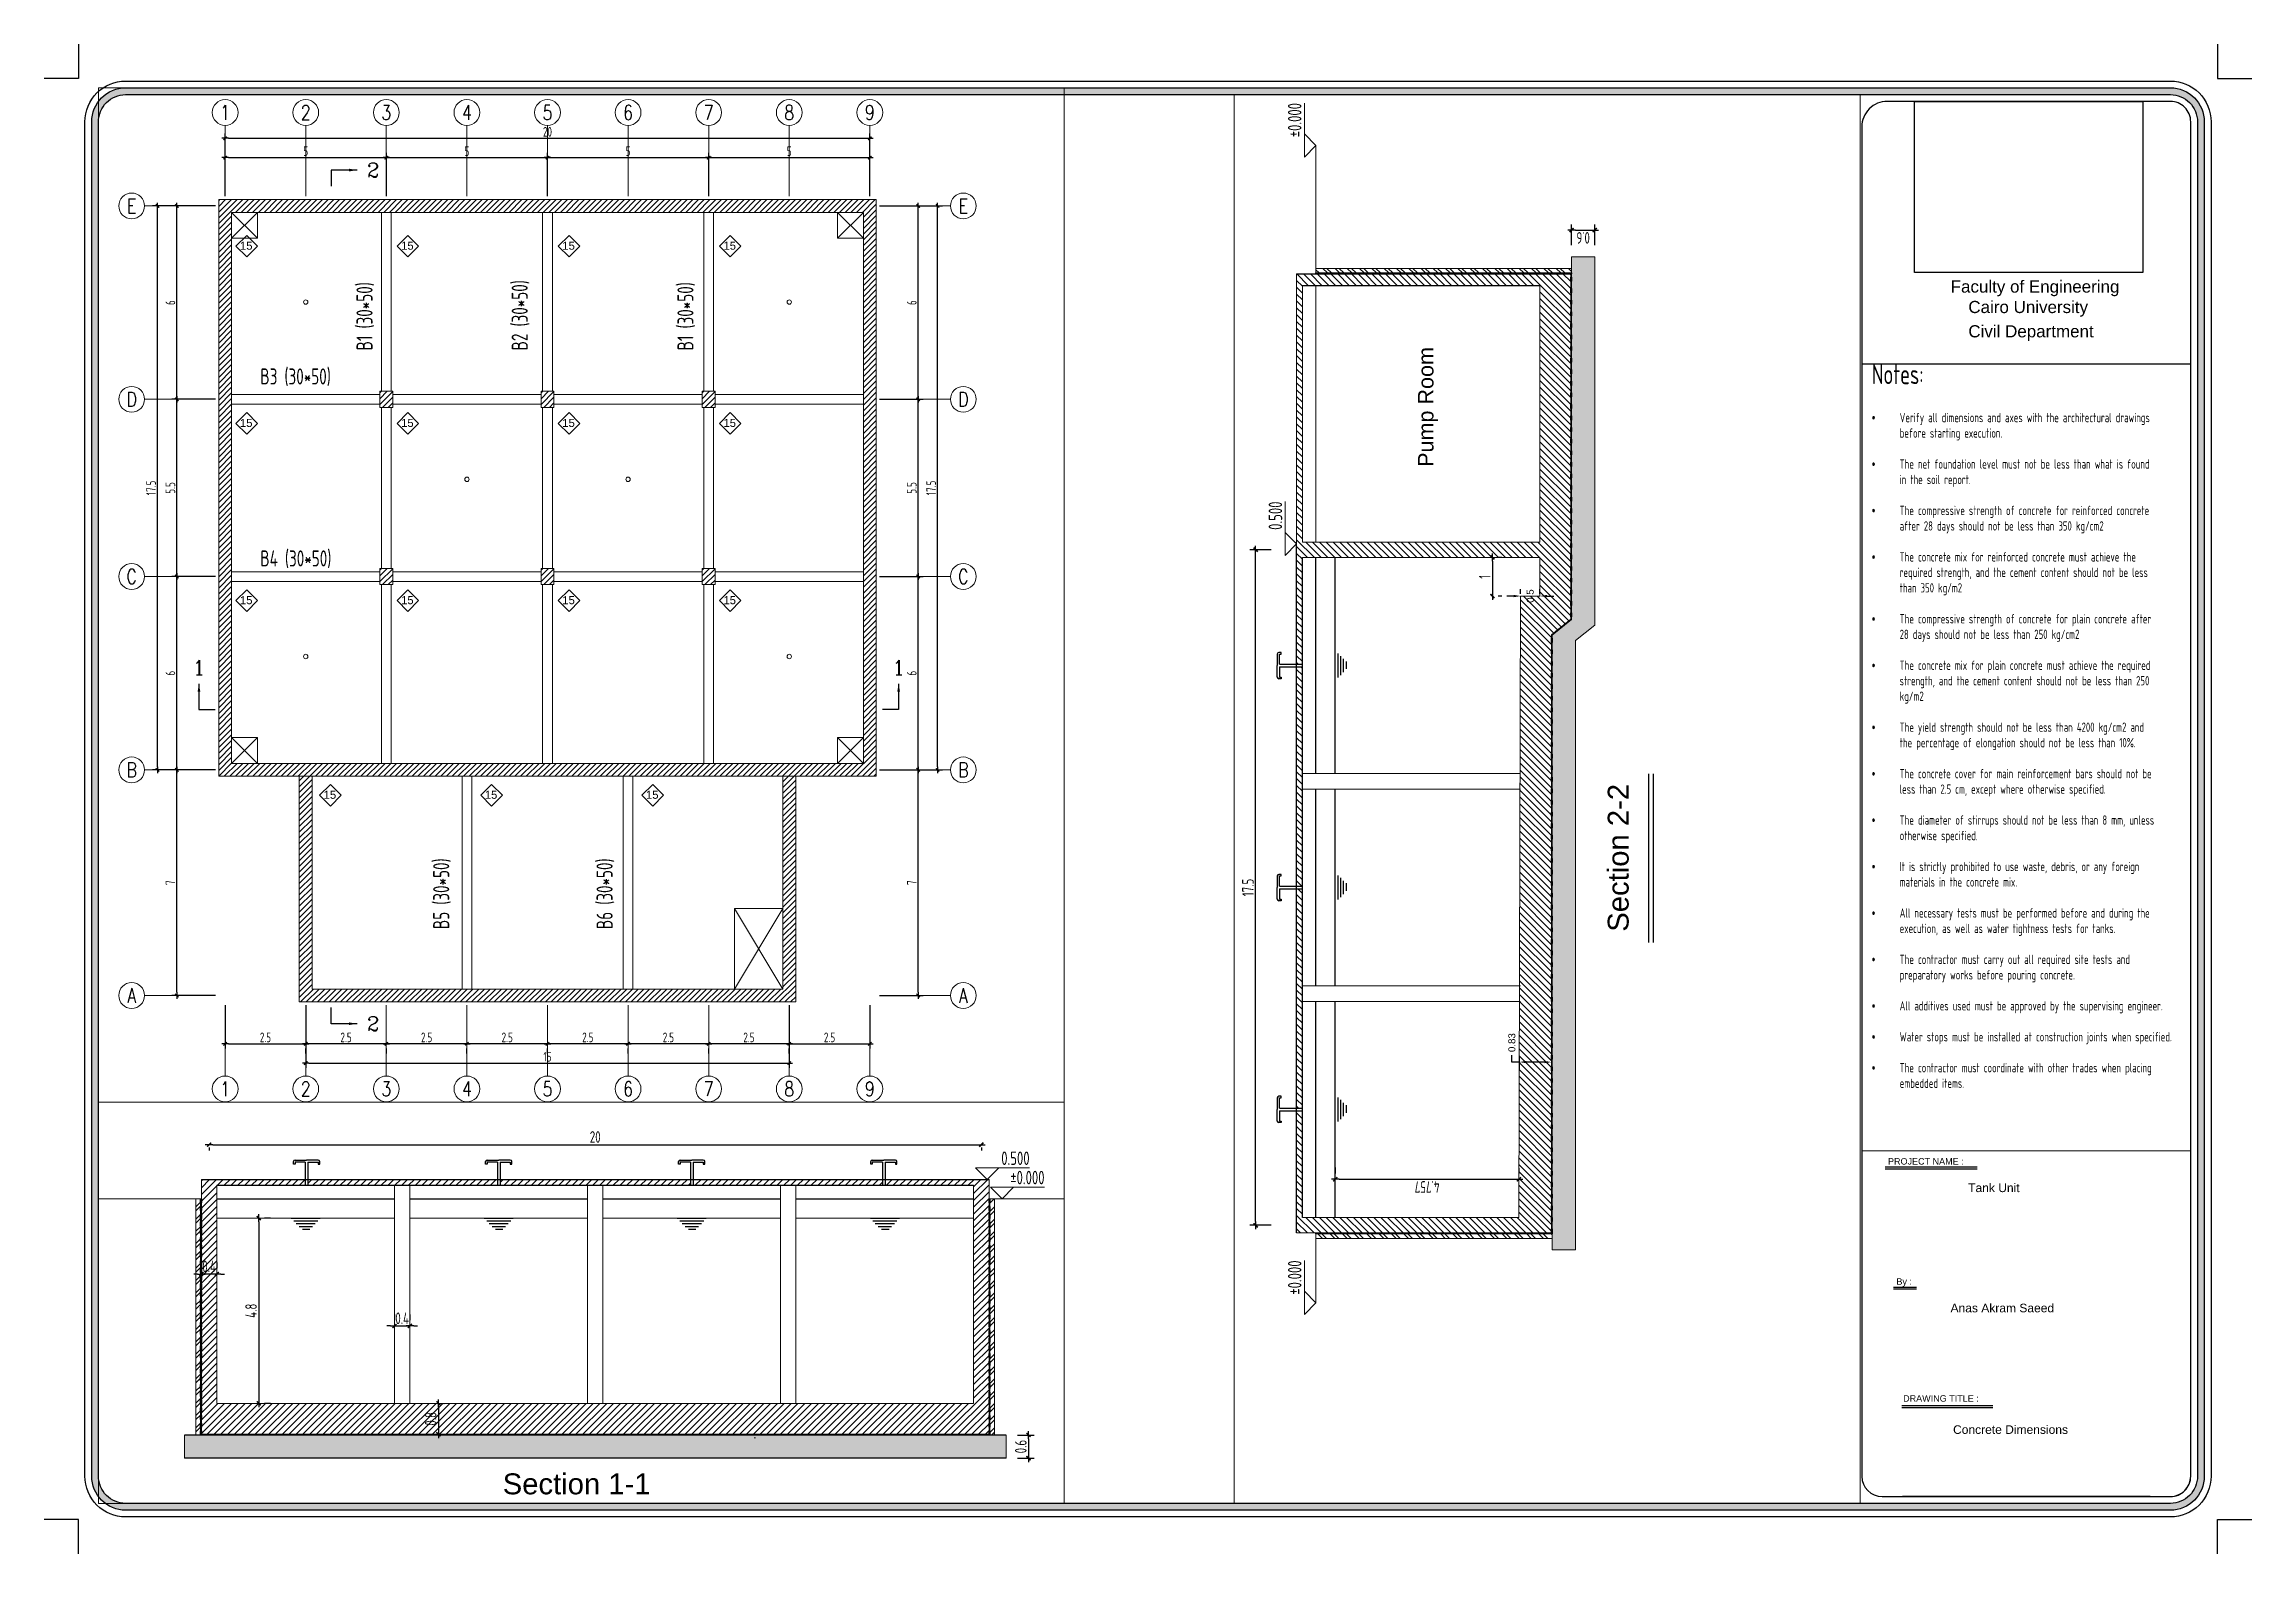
# Paper-space layout 'Conc.Dim' of a CAD drawing. Header units: metres. Extents: x -13 to 844, y -13 to 573.
# The model-space entities are those that its viewports show. They can reach past a viewport. Long polylines and large blocks are cut down to what shows.
import ezdxf
from ezdxf.enums import TextEntityAlignment as Align

# ---------------------------------------------------------------- set-up
doc = ezdxf.new("R2010")
doc.units = ezdxf.units.M
doc.header["$MEASUREMENT"] = 0
for name, color, linetype in [('beam', 3, 'Continuous'), ('COLUMNS', 210, 'Continuous'), ('Conc Block', 253, 'Continuous'), ('HATCH', 252, 'Continuous'), ('Isolation', 30, 'Continuous'), ('outer frame', 222, 'Continuous'), ('PC', 8, 'Continuous'), ('RC', 1, 'Continuous'), ('TEXT', 3, 'Continuous'), ('Water', 4, 'Continuous'), ('YQ_AXIS', 3, 'Continuous'), ('YQ_DIM', 3, 'Continuous'), ('YQ_ELEV', 200, 'Continuous'), ('YQ_IDEN', 3, 'Continuous')]:
    doc.layers.add(name, color=color, linetype=linetype)
doc.styles.add('1', font='arial.ttf')
doc.styles.get("Standard").update_dxf_attribs({"font": 'arial.ttf'})
doc.styles.add('YQ_AXIS', font='COMPLEX.SHX', dxfattribs={"width": 0.8, "bigfont": 'GBCBIG.SHX'})
doc.styles.add('YQ_DIM', font='SUPEROS.SHX', dxfattribs={"width": 0.8, "bigfont": 'HZDX.SHX'})
doc.styles.add('YQ_ELEV', font='SUPEROS.SHX', dxfattribs={"width": 0.8, "bigfont": 'HZDX.SHX'})
doc.styles.add('YQ_IDEN', font='COMPLEX.SHX', dxfattribs={"bigfont": 'GBCBIG.SHX'})
doc.dimstyles.get("Standard").update_dxf_attribs({"dimtxt": 0.18, "dimasz": 0.18, "dimexe": 0.18, "dimexo": 0.0625, "dimgap": 0.09, "dimtad": 0, "dimtih": 1, "dimtoh": 1, "dimdec": 4, "dimzin": 0, "dimdsep": 46, "dimtxsty": 'Standard', "dimcen": 0.09, "dimadec": 0, "dimazin": 0, "dimtfac": 1, "dimtdec": 4, "dimtofl": 0, "dimtmove": 0, "dimatfit": 3, "dimfxl": 1, "dimtolj": 1, "dimtzin": 0, "dimarcsym": 0})
doc.dimstyles.new('yqm0_100', dxfattribs={"dimscale": 0.1, "dimtxt": 3, "dimasz": 1, "dimexe": 1.5, "dimexo": 3, "dimgap": 0.5, "dimtad": 1, "dimdec": 3, "dimdsep": 46, "dimtxsty": 'YQ_DIM', "dimblk": 'YQTICK', "dimcen": 0, "dimclrd": 256, "dimclre": 256, "dimclrt": 7, "dimadec": 1, "dimazin": 2, "dimtfac": 1, "dimtdec": 4, "dimtix": 1, "dimtmove": 2, "dimatfit": 2, "dimfxl": 1, "dimtolj": 1, "dimtzin": 0, "dimarcsym": 0})
picture_1 = doc.add_image_def('image1.jpg', size_in_pixel=(800, 600))

psp = doc.layouts.new('Conc.Dim')

# ---------------------------------------------------------------- texts
at = {"layer": 'outer frame', "color": 3, "style": '1'}
for s, height, p in [('Faculty of Engineering', 4.7167, (727.33, 476.78)), ('Cairo University ', 4.7167, (734.2, 468.83)), ('Civil Department', 4.7167, (734.2, 459.39)), ('PROJECT NAME :', 2.5079, (702.98, 137.94)), ('By :', 2.508, (706.25, 91.23)), ('DRAWING TITLE :', 2.5079, (708.86, 45.81))]:
    psp.add_text(s, height=height, dxfattribs=at).set_placement(p)
for s, height, p in [('Tank Unit', 3.344, (744.13, 128.98)), ('Anas Akram Saeed', 3.3438, (747.4, 82.27))]:
    psp.add_text(s, height=height, dxfattribs=at).set_placement(p, align=Align.MIDDLE)
at = {"layer": 'outer frame', "style": '1'}
psp.add_text('Concrete Dimensions', height=3.3438, dxfattribs=at).set_placement((750.59, 35.02), align=Align.MIDDLE)

msp = doc.modelspace()

# ---------------------------------------------------------------- texts
at = {"lineweight": 9, "insert": (354.5402, 240.4368), "char_height": 0.4, "attachment_point": 1}
msp.add_mtext_dynamic_manual_height_columns('Pump Room', width=6.824877, gutter_width=1, heights=[0], dxfattribs=at)
at = {"layer": 'TEXT', "lineweight": 9, "insert": (64.1802, 283.3275), "char_height": 0.35, "width": 10.763652, "attachment_point": 1, "style": 'YQ_DIM'}
msp.add_mtext('{\\H2.14286x;Notes:\\P}\\P\\pi-1.05,l1.05,t1.05;{\\fSymbol|b0|i0|c2|p18;·^I}Verify all dimensions and axes with the architectural drawings before starting execution.\\P\\pi0,l0,tz;\\P\\pi-1.05,l1.05,t1.05;{\\fSymbol|b0|i0|c2|p18;·^I}The net foundation level must not be less than what is found in the soil report.\\P\\pi0,l0,tz;\\P\\pi-1.05,l1.05,t1.05;{\\fSymbol|b0|i0|c2|p18;·^I}The compressive strength of concrete for reinforced concrete after 28 days should not be less than 350 kg/cm2\\P\\pi0,l0,tz;\\P\\pi-1.05,l1.05,t1.05;{\\fSymbol|b0|i0|c2|p18;·^I}The concrete mix for reinforced concrete must achieve the required strength, and the cement content should not be less than 350 kg/m2\\P\\pi0,l0,tz;\\P\\pi-1.05,l1.05,t1.05;{\\fSymbol|b0|i0|c2|p18;·^I}The compressive strength of concrete for plain concrete after 28 days should not be less than 250 kg/cm2\\P\\pi0,l0,tz;\\P\\pi-1.05,l1.05,t1.05;{\\fSymbol|b0|i0|c2|p18;·^I}The concrete mix for plain concrete must achieve the required strength, and the cement content should not be less than 250 kg/m2\\P\\pi0,l0,tz;\\P\\pi-1.05,l1.05,t1.05;{\\fSymbol|b0|i0|c2|p18;·^I}The yield strength should not be less than 4200 kg/cm2 and the percentage of elongation should not be less than 10%.\\P\\pi0,l0,tz;\\P\\pi-1.05,l1.05,t1.05;{\\fSymbol|b0|i0|c2|p18;·^I}The concrete cover for main reinforcement bars should not be less than 2.5 cm, except where otherwise specified.\\P\\pi0,l0,tz;\\P\\pi-1.05,l1.05,t1.05;{\\fSymbol|b0|i0|c2|p18;·^I}The diameter of stirrups should not be less than 8 mm, unless otherwise specified.\\P\\pi0,l0,tz;\\P\\pi-1.05,l1.05,t1.05;{\\fSymbol|b0|i0|c2|p18;·^I}It is strictly prohibited to use waste, debris, or any foreign materials in the concrete mix.\\P\\pi0,l0,tz;\\P\\pi-1.05,l1.05,t1.05;{\\fSymbol|b0|i0|c2|p18;·^I}All necessary tests must be performed before and during the execution, as well as water tightness tests for tanks.\\P\\pi0,l0,tz;\\P\\pi-1.05,l1.05,t1.05;{\\fSymbol|b0|i0|c2|p18;·^I}The contractor must carry out all required site tests and preparatory works before pouring concrete.\\P\\pi0,l0,tz;\\P\\pi-1.05,l1.05,t1.05;{\\fSymbol|b0|i0|c2|p18;·^I}All additives used must be approved by the supervising engineer.\\P\\pi0,l0,tz;\\P\\pi-1.05,l1.05,t1.05;{\\fSymbol|b0|i0|c2|p18;·^I}Water stops must be installed at construction joints when specified.\\P\\pi0,l0,tz;\\P\\pi-1.05,l1.05,t1.05;{\\fSymbol|b0|i0|c2|p18;·^I}The contractor must coordinate with other trades when placing embedded items.', dxfattribs=at)
at = {"layer": 'YQ_AXIS', "color": 7, "lineweight": 9, "style": 'YQ_AXIS', "width": 0.8}
for s, p in [('1', (281.2868, 261.7281)), ('2', (283.7868, 261.7281)), ('3', (286.2868, 261.7281)), ('4', (288.7868, 261.7281)), ('5', (291.2868, 261.7281)), ('6', (293.7868, 261.7281)), ('7', (296.2868, 261.7281)), ('8', (298.7868, 261.7281)), ('9', (301.2868, 261.7281)), ('E', (278.3868, 258.8281)), ('E', (304.1868, 258.8281)), ('D', (278.3868, 252.8281)), ('D', (304.1868, 252.8281)), ('C', (278.3868, 247.3281)), ('C', (304.1868, 247.3281)), ('B', (278.3868, 241.3281)), ('B', (304.1868, 241.3281)), ('A', (278.3868, 234.3281)), ('A', (304.1868, 234.3281)), ('1', (281.2868, 231.4281)), ('2', (283.7868, 231.4281)), ('3', (286.2868, 231.4281)), ('4', (288.7868, 231.4281)), ('5', (291.2868, 231.4281)), ('6', (293.7868, 231.4281)), ('7', (296.2868, 231.4281)), ('8', (298.7868, 231.4281)), ('9', (301.2868, 231.4281))]:
    msp.add_text(s, height=0.45, dxfattribs=at).set_placement(p, align=Align.MIDDLE)
at = {"layer": 'YQ_AXIS', "lineweight": 9, "char_height": 0.5, "attachment_point": 1, "rotation": 90, "style": 'YQ_DIM'}
for s, width, heights, insert in [('B1 (30*50) ', 2.900753, [0.4838], (285.3598, 254.3444)), ('B2 (30*50)', 4.284685, [0.2872], (290.1744, 254.3444)), ('B1 (30*50)', 3.113665, [0.2977], (295.3156, 254.3444)), ('B5 (30*50)', 3.065767, [0.6509], (287.7395, 236.3862)), ('\\pt0.5;B6 (30*50)', 3.224893, [0.4541], (292.8081, 236.3862))]:
    msp.add_mtext_dynamic_manual_height_columns(s, width=width, gutter_width=1, heights=heights, dxfattribs=dict(at, insert=insert))
at = {"layer": 'YQ_AXIS', "lineweight": 9, "char_height": 0.5, "attachment_point": 1, "style": 'YQ_DIM'}
for s, width, heights, insert in [('B3 (30*50)', 3.060437, [0.8562], (282.3771, 253.7879)), ('B4 (30*50)', 3.40642, [0.537], (282.3771, 248.1404))]:
    msp.add_mtext_dynamic_manual_height_columns(s, width=width, gutter_width=1, heights=heights, dxfattribs=dict(at, insert=insert))
at = {"layer": 'YQ_DIM', "style": '1'}
for p in [(281.7459, 257.4697), (286.7459, 257.4697), (291.7459, 257.4697), (296.7459, 257.4697), (281.7459, 251.9697), (286.7459, 251.9697), (291.7459, 251.9697), (296.7459, 251.9697), (281.7459, 246.4697), (286.7459, 246.4697), (291.7459, 246.4697), (296.7459, 246.4697)]:
    msp.add_text('15', height=0.25, dxfattribs=at).set_placement(p)
at = {"layer": 'YQ_ELEV', "color": 7, "lineweight": 9, "style": 'YQ_ELEV', "width": 0.8}
for s, p in [('0.500', (356.1436, 254.669)), ('%%p0.000', (356.5304, 254.169)), ('0.500', (353.6436, 244.1305)), ('%%p0.000', (333.9825, 243.6305)), ('%%p0.000', (363.9674, 243.6305))]:
    msp.add_text(s, height=0.35, dxfattribs=at).set_placement(p, align=Align.MIDDLE_RIGHT)
at = {"layer": 'YQ_IDEN', "color": 7, "lineweight": 9, "style": 'YQ_IDEN'}
for s, p in [('2', (285.8781, 259.9413)), ('1', (280.4741, 244.5034)), ('1', (302.1804, 244.5034)), ('2', (285.8781, 233.4511))]:
    msp.add_text(s, height=0.45, dxfattribs=at).set_placement(p, align=Align.MIDDLE)
at = {"layer": 'YQ_IDEN', "style": '1'}
for s, p in [('Section 1-1', (342.4981, 245.963)), ('Section 2-2', (342.4981, 234.982))]:
    msp.add_text(s, height=0.541891, dxfattribs=at).set_placement(p)

# ---------------------------------------------------------------- blocks, each defined once
blk = doc.blocks.new('YQTICK')
blk.add_line((-1, 0), (1, 0))
at = {"const_width": 0.4}
blk.add_lwpolyline([(0.53, 0.53), (-0.53, -0.53)], dxfattribs=at)
blk = doc.blocks.new('*D33')
at = {"layer": 'Defpoints', "color": 0, "lineweight": 9, "transparency": 16777216}
for p in [(281.287, 234.328), (283.787, 234.328), (283.787, 232.828)]:
    blk.add_point(p, dxfattribs=at)
at = {"layer": 'YQ_DIM', "lineweight": -2, "transparency": 16777216}
for p, q in [((281.287, 234.028), (281.287, 232.678)), ((283.787, 234.028), (283.787, 232.678)), ((281.387, 232.828), (283.687, 232.828))]:
    blk.add_line(p, q, dxfattribs=at)
at = {"layer": 'YQ_DIM', "lineweight": -2, "transparency": 16777216, "xscale": 0.1, "yscale": 0.1, "zscale": 0.1, "rotation": 180}
blk.add_blockref('YQTICK', (281.287, 232.828), dxfattribs=at)
at = {"layer": 'YQ_DIM', "lineweight": -2, "transparency": 16777216, "xscale": 0.1, "yscale": 0.1, "zscale": 0.1}
blk.add_blockref('YQTICK', (283.787, 232.828), dxfattribs=at)
at = {"layer": 'YQ_DIM', "color": 7, "lineweight": 9, "transparency": 16777216, "insert": (282.537, 233.028), "char_height": 0.3, "attachment_point": 5, "style": 'YQ_DIM'}
blk.add_mtext('\\A1;2.5', dxfattribs=at)
blk = doc.blocks.new('*D34')
at = {"layer": 'Defpoints', "color": 0, "lineweight": 9, "transparency": 16777216}
for p in [(298.787, 234.328), (301.287, 234.328), (301.287, 232.828)]:
    blk.add_point(p, dxfattribs=at)
at = {"layer": 'YQ_DIM', "lineweight": -2, "transparency": 16777216}
for p, q in [((298.787, 234.028), (298.787, 232.678)), ((301.287, 234.028), (301.287, 232.678)), ((298.887, 232.828), (301.187, 232.828))]:
    blk.add_line(p, q, dxfattribs=at)
at = {"layer": 'YQ_DIM', "lineweight": -2, "transparency": 16777216, "xscale": 0.1, "yscale": 0.1, "zscale": 0.1, "rotation": 180}
blk.add_blockref('YQTICK', (298.787, 232.828), dxfattribs=at)
at = {"layer": 'YQ_DIM', "lineweight": -2, "transparency": 16777216, "xscale": 0.1, "yscale": 0.1, "zscale": 0.1}
blk.add_blockref('YQTICK', (301.287, 232.828), dxfattribs=at)
at = {"layer": 'YQ_DIM', "color": 7, "lineweight": 9, "transparency": 16777216, "insert": (300.037, 233.028), "char_height": 0.3, "attachment_point": 5, "style": 'YQ_DIM'}
blk.add_mtext('\\A1;2.5', dxfattribs=at)
blk = doc.blocks.new('*D35')
at = {"layer": 'Defpoints', "color": 0, "lineweight": 9, "transparency": 16777216}
for p in [(283.787, 234.328), (298.787, 234.328), (298.787, 232.228)]:
    blk.add_point(p, dxfattribs=at)
at = {"layer": 'YQ_DIM', "lineweight": -2, "transparency": 16777216}
for p, q in [((283.787, 234.028), (283.787, 232.078)), ((298.787, 234.028), (298.787, 232.078)), ((283.887, 232.228), (298.687, 232.228))]:
    blk.add_line(p, q, dxfattribs=at)
at = {"layer": 'YQ_DIM', "lineweight": -2, "transparency": 16777216, "xscale": 0.1, "yscale": 0.1, "zscale": 0.1, "rotation": 180}
blk.add_blockref('YQTICK', (283.787, 232.228), dxfattribs=at)
at = {"layer": 'YQ_DIM', "lineweight": -2, "transparency": 16777216, "xscale": 0.1, "yscale": 0.1, "zscale": 0.1}
blk.add_blockref('YQTICK', (298.787, 232.228), dxfattribs=at)
at = {"layer": 'YQ_DIM', "color": 7, "lineweight": 9, "transparency": 16777216, "insert": (291.287, 232.428), "char_height": 0.3, "attachment_point": 5, "style": 'YQ_DIM'}
blk.add_mtext('\\A1;15', dxfattribs=at)
blk = doc.blocks.new('*D36')
at = {"layer": 'Defpoints', "color": 0, "lineweight": 9, "transparency": 16777216}
for p in [(286.287, 260.328), (281.287, 258.828), (286.287, 258.828)]:
    blk.add_point(p, dxfattribs=at)
at = {"layer": 'YQ_DIM', "lineweight": -2, "transparency": 16777216}
for p, q in [((281.287, 259.128), (281.287, 260.478)), ((281.387, 260.328), (286.187, 260.328)), ((286.287, 259.128), (286.287, 260.478))]:
    blk.add_line(p, q, dxfattribs=at)
at = {"layer": 'YQ_DIM', "lineweight": -2, "transparency": 16777216, "xscale": 0.1, "yscale": 0.1, "zscale": 0.1, "rotation": 180}
blk.add_blockref('YQTICK', (281.287, 260.328), dxfattribs=at)
at = {"layer": 'YQ_DIM', "lineweight": -2, "transparency": 16777216, "xscale": 0.1, "yscale": 0.1, "zscale": 0.1}
blk.add_blockref('YQTICK', (286.287, 260.328), dxfattribs=at)
at = {"layer": 'YQ_DIM', "color": 7, "lineweight": 9, "transparency": 16777216, "insert": (283.787, 260.528), "char_height": 0.3, "attachment_point": 5, "style": 'YQ_DIM'}
blk.add_mtext('\\A1;5', dxfattribs=at)
blk = doc.blocks.new('*D37')
at = {"layer": 'Defpoints', "color": 0, "lineweight": 9, "transparency": 16777216}
for p in [(291.287, 260.328), (286.287, 258.828), (291.287, 258.828)]:
    blk.add_point(p, dxfattribs=at)
at = {"layer": 'YQ_DIM', "lineweight": -2, "transparency": 16777216}
for p, q in [((286.287, 259.128), (286.287, 260.478)), ((286.387, 260.328), (291.187, 260.328)), ((291.287, 259.128), (291.287, 260.478))]:
    blk.add_line(p, q, dxfattribs=at)
at = {"layer": 'YQ_DIM', "lineweight": -2, "transparency": 16777216, "xscale": 0.1, "yscale": 0.1, "zscale": 0.1, "rotation": 180}
blk.add_blockref('YQTICK', (286.287, 260.328), dxfattribs=at)
at = {"layer": 'YQ_DIM', "lineweight": -2, "transparency": 16777216, "xscale": 0.1, "yscale": 0.1, "zscale": 0.1}
blk.add_blockref('YQTICK', (291.287, 260.328), dxfattribs=at)
at = {"layer": 'YQ_DIM', "color": 7, "lineweight": 9, "transparency": 16777216, "insert": (288.787, 260.528), "char_height": 0.3, "attachment_point": 5, "style": 'YQ_DIM'}
blk.add_mtext('\\A1;5', dxfattribs=at)
blk = doc.blocks.new('*D38')
at = {"layer": 'Defpoints', "color": 0, "lineweight": 9, "transparency": 16777216}
for p in [(296.287, 260.328), (291.287, 258.828), (296.287, 258.828)]:
    blk.add_point(p, dxfattribs=at)
at = {"layer": 'YQ_DIM', "lineweight": -2, "transparency": 16777216}
for p, q in [((291.287, 259.128), (291.287, 260.478)), ((291.387, 260.328), (296.187, 260.328)), ((296.287, 259.128), (296.287, 260.478))]:
    blk.add_line(p, q, dxfattribs=at)
at = {"layer": 'YQ_DIM', "lineweight": -2, "transparency": 16777216, "xscale": 0.1, "yscale": 0.1, "zscale": 0.1, "rotation": 180}
blk.add_blockref('YQTICK', (291.287, 260.328), dxfattribs=at)
at = {"layer": 'YQ_DIM', "lineweight": -2, "transparency": 16777216, "xscale": 0.1, "yscale": 0.1, "zscale": 0.1}
blk.add_blockref('YQTICK', (296.287, 260.328), dxfattribs=at)
at = {"layer": 'YQ_DIM', "color": 7, "lineweight": 9, "transparency": 16777216, "insert": (293.787, 260.528), "char_height": 0.3, "attachment_point": 5, "style": 'YQ_DIM'}
blk.add_mtext('\\A1;5', dxfattribs=at)
blk = doc.blocks.new('*D39')
at = {"layer": 'Defpoints', "color": 0, "lineweight": 9, "transparency": 16777216}
for p in [(301.287, 260.328), (296.287, 258.828), (301.287, 258.828)]:
    blk.add_point(p, dxfattribs=at)
at = {"layer": 'YQ_DIM', "lineweight": -2, "transparency": 16777216}
for p, q in [((296.287, 259.128), (296.287, 260.478)), ((296.387, 260.328), (301.187, 260.328)), ((301.287, 259.128), (301.287, 260.478))]:
    blk.add_line(p, q, dxfattribs=at)
at = {"layer": 'YQ_DIM', "lineweight": -2, "transparency": 16777216, "xscale": 0.1, "yscale": 0.1, "zscale": 0.1, "rotation": 180}
blk.add_blockref('YQTICK', (296.287, 260.328), dxfattribs=at)
at = {"layer": 'YQ_DIM', "lineweight": -2, "transparency": 16777216, "xscale": 0.1, "yscale": 0.1, "zscale": 0.1}
blk.add_blockref('YQTICK', (301.287, 260.328), dxfattribs=at)
at = {"layer": 'YQ_DIM', "color": 7, "lineweight": 9, "transparency": 16777216, "insert": (298.787, 260.528), "char_height": 0.3, "attachment_point": 5, "style": 'YQ_DIM'}
blk.add_mtext('\\A1;5', dxfattribs=at)
blk = doc.blocks.new('*D40')
at = {"layer": 'Defpoints', "color": 0, "lineweight": 9, "transparency": 16777216}
for p in [(301.287, 260.928), (281.287, 258.828), (301.287, 258.828)]:
    blk.add_point(p, dxfattribs=at)
at = {"layer": 'YQ_DIM', "lineweight": -2, "transparency": 16777216}
for p, q in [((281.287, 259.128), (281.287, 261.078)), ((281.387, 260.928), (301.187, 260.928)), ((301.287, 259.128), (301.287, 261.078))]:
    blk.add_line(p, q, dxfattribs=at)
at = {"layer": 'YQ_DIM', "lineweight": -2, "transparency": 16777216, "xscale": 0.1, "yscale": 0.1, "zscale": 0.1, "rotation": 180}
blk.add_blockref('YQTICK', (281.287, 260.928), dxfattribs=at)
at = {"layer": 'YQ_DIM', "lineweight": -2, "transparency": 16777216, "xscale": 0.1, "yscale": 0.1, "zscale": 0.1}
blk.add_blockref('YQTICK', (301.287, 260.928), dxfattribs=at)
at = {"layer": 'YQ_DIM', "color": 7, "lineweight": 9, "transparency": 16777216, "insert": (291.287, 261.128), "char_height": 0.3, "attachment_point": 5, "style": 'YQ_DIM'}
blk.add_mtext('\\A1;20', dxfattribs=at)
blk = doc.blocks.new('*D41')
at = {"layer": 'Defpoints', "color": 0, "lineweight": 9, "transparency": 16777216}
for p in [(279.787, 241.328), (281.287, 241.328), (281.287, 234.328)]:
    blk.add_point(p, dxfattribs=at)
at = {"layer": 'YQ_DIM', "lineweight": -2, "transparency": 16777216}
for p, q in [((280.987, 241.328), (279.637, 241.328)), ((279.787, 234.428), (279.787, 241.228)), ((280.987, 234.328), (279.637, 234.328))]:
    blk.add_line(p, q, dxfattribs=at)
at = {"layer": 'YQ_DIM', "lineweight": -2, "transparency": 16777216, "xscale": 0.1, "yscale": 0.1, "zscale": 0.1}
for p, rotation in [((279.787, 241.328), 90), ((279.787, 234.328), 270)]:
    blk.add_blockref('YQTICK', p, dxfattribs=dict(at, rotation=rotation))
at = {"layer": 'YQ_DIM', "color": 7, "lineweight": 9, "transparency": 16777216, "insert": (279.587, 237.828), "char_height": 0.3, "attachment_point": 5, "rotation": 90, "style": 'YQ_DIM'}
blk.add_mtext('\\A1;7', dxfattribs=at)
blk = doc.blocks.new('*D42')
at = {"layer": 'Defpoints', "color": 0, "lineweight": 9, "transparency": 16777216}
for p in [(279.787, 247.328), (281.287, 247.328), (281.287, 241.328)]:
    blk.add_point(p, dxfattribs=at)
at = {"layer": 'YQ_DIM', "lineweight": -2, "transparency": 16777216}
for p, q in [((280.987, 247.328), (279.637, 247.328)), ((279.787, 241.428), (279.787, 247.228)), ((280.987, 241.328), (279.637, 241.328))]:
    blk.add_line(p, q, dxfattribs=at)
at = {"layer": 'YQ_DIM', "lineweight": -2, "transparency": 16777216, "xscale": 0.1, "yscale": 0.1, "zscale": 0.1}
for p, rotation in [((279.787, 247.328), 90), ((279.787, 241.328), 270)]:
    blk.add_blockref('YQTICK', p, dxfattribs=dict(at, rotation=rotation))
at = {"layer": 'YQ_DIM', "color": 7, "lineweight": 9, "transparency": 16777216, "insert": (279.587, 244.328), "char_height": 0.3, "attachment_point": 5, "rotation": 90, "style": 'YQ_DIM'}
blk.add_mtext('\\A1;6', dxfattribs=at)
blk = doc.blocks.new('*D43')
at = {"layer": 'Defpoints', "color": 0, "lineweight": 9, "transparency": 16777216}
for p in [(279.787, 252.828), (281.287, 252.828), (281.287, 247.328)]:
    blk.add_point(p, dxfattribs=at)
at = {"layer": 'YQ_DIM', "lineweight": -2, "transparency": 16777216}
for p, q in [((280.987, 252.828), (279.637, 252.828)), ((279.787, 247.428), (279.787, 252.728)), ((280.987, 247.328), (279.637, 247.328))]:
    blk.add_line(p, q, dxfattribs=at)
at = {"layer": 'YQ_DIM', "lineweight": -2, "transparency": 16777216, "xscale": 0.1, "yscale": 0.1, "zscale": 0.1}
for p, rotation in [((279.787, 252.828), 90), ((279.787, 247.328), 270)]:
    blk.add_blockref('YQTICK', p, dxfattribs=dict(at, rotation=rotation))
at = {"layer": 'YQ_DIM', "color": 7, "lineweight": 9, "transparency": 16777216, "insert": (279.587, 250.078), "char_height": 0.3, "attachment_point": 5, "rotation": 90, "style": 'YQ_DIM'}
blk.add_mtext('\\A1;5.5', dxfattribs=at)
blk = doc.blocks.new('*D44')
at = {"layer": 'Defpoints', "color": 0, "lineweight": 9, "transparency": 16777216}
for p in [(279.787, 258.828), (281.287, 258.828), (281.287, 252.828)]:
    blk.add_point(p, dxfattribs=at)
at = {"layer": 'YQ_DIM', "lineweight": -2, "transparency": 16777216}
for p, q in [((280.987, 258.828), (279.637, 258.828)), ((279.787, 252.928), (279.787, 258.728)), ((280.987, 252.828), (279.637, 252.828))]:
    blk.add_line(p, q, dxfattribs=at)
at = {"layer": 'YQ_DIM', "lineweight": -2, "transparency": 16777216, "xscale": 0.1, "yscale": 0.1, "zscale": 0.1}
for p, rotation in [((279.787, 258.828), 90), ((279.787, 252.828), 270)]:
    blk.add_blockref('YQTICK', p, dxfattribs=dict(at, rotation=rotation))
at = {"layer": 'YQ_DIM', "color": 7, "lineweight": 9, "transparency": 16777216, "insert": (279.587, 255.828), "char_height": 0.3, "attachment_point": 5, "rotation": 90, "style": 'YQ_DIM'}
blk.add_mtext('\\A1;6', dxfattribs=at)
blk = doc.blocks.new('*D45')
at = {"layer": 'Defpoints', "color": 0, "lineweight": 9, "transparency": 16777216}
for p in [(279.187, 258.828), (281.287, 258.828), (281.287, 241.328)]:
    blk.add_point(p, dxfattribs=at)
at = {"layer": 'YQ_DIM', "lineweight": -2, "transparency": 16777216}
for p, q in [((280.987, 258.828), (279.037, 258.828)), ((279.187, 241.428), (279.187, 258.728)), ((280.987, 241.328), (279.037, 241.328))]:
    blk.add_line(p, q, dxfattribs=at)
at = {"layer": 'YQ_DIM', "lineweight": -2, "transparency": 16777216, "xscale": 0.1, "yscale": 0.1, "zscale": 0.1}
for p, rotation in [((279.187, 258.828), 90), ((279.187, 241.328), 270)]:
    blk.add_blockref('YQTICK', p, dxfattribs=dict(at, rotation=rotation))
at = {"layer": 'YQ_DIM', "color": 7, "lineweight": 9, "transparency": 16777216, "insert": (278.987, 250.078), "char_height": 0.3, "attachment_point": 5, "rotation": 90, "style": 'YQ_DIM'}
blk.add_mtext('\\A1;17.5', dxfattribs=at)
blk = doc.blocks.new('*D46')
at = {"layer": 'Defpoints', "color": 0, "lineweight": 9, "transparency": 16777216}
for p in [(301.287, 241.328), (302.787, 241.328), (301.287, 234.328)]:
    blk.add_point(p, dxfattribs=at)
at = {"layer": 'YQ_DIM', "lineweight": -2, "transparency": 16777216}
for p, q in [((301.587, 241.328), (302.937, 241.328)), ((302.787, 234.428), (302.787, 241.228)), ((301.587, 234.328), (302.937, 234.328))]:
    blk.add_line(p, q, dxfattribs=at)
at = {"layer": 'YQ_DIM', "lineweight": -2, "transparency": 16777216, "xscale": 0.1, "yscale": 0.1, "zscale": 0.1}
for p, rotation in [((302.787, 241.328), 90), ((302.787, 234.328), 270)]:
    blk.add_blockref('YQTICK', p, dxfattribs=dict(at, rotation=rotation))
at = {"layer": 'YQ_DIM', "color": 7, "lineweight": 9, "transparency": 16777216, "insert": (302.587, 237.828), "char_height": 0.3, "attachment_point": 5, "rotation": 90, "style": 'YQ_DIM'}
blk.add_mtext('\\A1;7', dxfattribs=at)
blk = doc.blocks.new('*D47')
at = {"layer": 'Defpoints', "color": 0, "lineweight": 9, "transparency": 16777216}
for p in [(301.287, 247.328), (302.787, 247.328), (301.287, 241.328)]:
    blk.add_point(p, dxfattribs=at)
at = {"layer": 'YQ_DIM', "lineweight": -2, "transparency": 16777216}
for p, q in [((301.587, 247.328), (302.937, 247.328)), ((302.787, 241.428), (302.787, 247.228)), ((301.587, 241.328), (302.937, 241.328))]:
    blk.add_line(p, q, dxfattribs=at)
at = {"layer": 'YQ_DIM', "lineweight": -2, "transparency": 16777216, "xscale": 0.1, "yscale": 0.1, "zscale": 0.1}
for p, rotation in [((302.787, 247.328), 90), ((302.787, 241.328), 270)]:
    blk.add_blockref('YQTICK', p, dxfattribs=dict(at, rotation=rotation))
at = {"layer": 'YQ_DIM', "color": 7, "lineweight": 9, "transparency": 16777216, "insert": (302.587, 244.328), "char_height": 0.3, "attachment_point": 5, "rotation": 90, "style": 'YQ_DIM'}
blk.add_mtext('\\A1;6', dxfattribs=at)
blk = doc.blocks.new('*D48')
at = {"layer": 'Defpoints', "color": 0, "lineweight": 9, "transparency": 16777216}
for p in [(301.287, 252.828), (302.787, 252.828), (301.287, 247.328)]:
    blk.add_point(p, dxfattribs=at)
at = {"layer": 'YQ_DIM', "lineweight": -2, "transparency": 16777216}
for p, q in [((301.587, 252.828), (302.937, 252.828)), ((302.787, 247.428), (302.787, 252.728)), ((301.587, 247.328), (302.937, 247.328))]:
    blk.add_line(p, q, dxfattribs=at)
at = {"layer": 'YQ_DIM', "lineweight": -2, "transparency": 16777216, "xscale": 0.1, "yscale": 0.1, "zscale": 0.1}
for p, rotation in [((302.787, 252.828), 90), ((302.787, 247.328), 270)]:
    blk.add_blockref('YQTICK', p, dxfattribs=dict(at, rotation=rotation))
at = {"layer": 'YQ_DIM', "color": 7, "lineweight": 9, "transparency": 16777216, "insert": (302.587, 250.078), "char_height": 0.3, "attachment_point": 5, "rotation": 90, "style": 'YQ_DIM'}
blk.add_mtext('\\A1;5.5', dxfattribs=at)
blk = doc.blocks.new('*D49')
at = {"layer": 'Defpoints', "color": 0, "lineweight": 9, "transparency": 16777216}
for p in [(301.287, 258.828), (302.787, 258.828), (301.287, 252.828)]:
    blk.add_point(p, dxfattribs=at)
at = {"layer": 'YQ_DIM', "lineweight": -2, "transparency": 16777216}
for p, q in [((301.587, 258.828), (302.937, 258.828)), ((302.787, 252.928), (302.787, 258.728)), ((301.587, 252.828), (302.937, 252.828))]:
    blk.add_line(p, q, dxfattribs=at)
at = {"layer": 'YQ_DIM', "lineweight": -2, "transparency": 16777216, "xscale": 0.1, "yscale": 0.1, "zscale": 0.1}
for p, rotation in [((302.787, 258.828), 90), ((302.787, 252.828), 270)]:
    blk.add_blockref('YQTICK', p, dxfattribs=dict(at, rotation=rotation))
at = {"layer": 'YQ_DIM', "color": 7, "lineweight": 9, "transparency": 16777216, "insert": (302.587, 255.828), "char_height": 0.3, "attachment_point": 5, "rotation": 90, "style": 'YQ_DIM'}
blk.add_mtext('\\A1;6', dxfattribs=at)
blk = doc.blocks.new('*D50')
at = {"layer": 'Defpoints', "color": 0, "lineweight": 9, "transparency": 16777216}
for p in [(301.287, 258.828), (303.387, 258.828), (301.287, 241.328)]:
    blk.add_point(p, dxfattribs=at)
at = {"layer": 'YQ_DIM', "lineweight": -2, "transparency": 16777216}
for p, q in [((301.587, 258.828), (303.537, 258.828)), ((303.387, 241.428), (303.387, 258.728)), ((301.587, 241.328), (303.537, 241.328))]:
    blk.add_line(p, q, dxfattribs=at)
at = {"layer": 'YQ_DIM', "lineweight": -2, "transparency": 16777216, "xscale": 0.1, "yscale": 0.1, "zscale": 0.1}
for p, rotation in [((303.387, 258.828), 90), ((303.387, 241.328), 270)]:
    blk.add_blockref('YQTICK', p, dxfattribs=dict(at, rotation=rotation))
at = {"layer": 'YQ_DIM', "color": 7, "lineweight": 9, "transparency": 16777216, "insert": (303.187, 250.078), "char_height": 0.3, "attachment_point": 5, "rotation": 90, "style": 'YQ_DIM'}
blk.add_mtext('\\A1;17.5', dxfattribs=at)
blk = doc.blocks.new('*U59')
at = {"layer": 'Isolation'}
blk.add_hatch(color=256, dxfattribs=at).paths.add_polyline_path([(0, 0.02), (0.106, 0.02), (0.106, 0), (0, 0)])
blk.add_lwpolyline([(0.106, 0), (0, 0), (0, 0.02), (0.106, 0.02)], close=True, dxfattribs=at)
blk = doc.blocks.new('*U60')
at = {"layer": 'YQ_AXIS', "color": 0, "linetype": 'ByBlock', "lineweight": -2, "transparency": 16777216}
for p in [(313.269, 236.96), (313.569, 236.96), (313.869, 236.96), (314.169, 236.96), (314.469, 236.96), (314.769, 236.96), (315.069, 236.96), (315.369, 236.96), (315.669, 236.96), (315.969, 236.96), (316.269, 236.96), (316.569, 236.96), (316.869, 236.96), (317.169, 236.96), (317.469, 236.96), (317.769, 236.96), (318.069, 236.96), (318.369, 236.96), (318.669, 236.96), (318.969, 236.96), (319.269, 236.96), (319.569, 236.96), (319.869, 236.96), (320.169, 236.96), (320.469, 236.96), (320.769, 236.96), (321.069, 236.96), (321.369, 236.96), (321.669, 236.96), (321.969, 236.96), (322.269, 236.96), (322.569, 236.96), (322.869, 236.96), (323.169, 236.96), (323.469, 236.96), (323.769, 236.96), (324.069, 236.96), (324.369, 236.96), (324.669, 236.96), (324.969, 236.96), (325.269, 236.96), (325.569, 236.96), (325.869, 236.96), (326.169, 236.96), (326.469, 236.96), (326.769, 236.96), (327.069, 236.96), (327.369, 236.96), (327.669, 236.96), (327.969, 236.96), (328.269, 236.96), (328.569, 236.96), (329.229, 236.46), (329.529, 236.46), (329.829, 236.46), (330.129, 236.46), (330.429, 236.46), (330.729, 236.46), (331.029, 236.46), (331.329, 236.46), (331.629, 236.46), (331.929, 236.46), (332.229, 236.46), (332.529, 236.46), (332.829, 236.46), (333.129, 236.46), (333.429, 236.46), (333.729, 236.46), (334.029, 236.46), (334.329, 236.46), (334.629, 236.46), (334.929, 236.46), (335.229, 236.46), (335.529, 236.46), (335.829, 236.46), (336.129, 236.46), (336.429, 236.46), (336.729, 236.46), (337.029, 236.46), (337.329, 236.46), (337.629, 236.46), (337.929, 236.46)]:
    blk.add_blockref('*U59', p, dxfattribs=at)
at = {"layer": 'YQ_AXIS', "color": 0, "linetype": 'ByBlock', "lineweight": -2, "transparency": 16777216, "rotation": 308.6598082541028}
for p in [(328.828, 236.875), (329.016, 236.641)]:
    blk.add_blockref('*U59', p, dxfattribs=at)
blk = doc.blocks.new('*U65')
at = {"layer": 'YQ_DIM'}
blk.add_lwpolyline([(-0.334, 0), (0, -0.334), (0.334, 0), (0, 0.334)], close=True, dxfattribs=at)
at = {"layer": 'YQ_DIM', "style": '1'}
blk.add_text('15', height=0.25, dxfattribs=at).set_placement((-0.21, -0.11))
blk = doc.blocks.new('*U66')
at = {"layer": 'YQ_AXIS', "color": 0, "linetype": 'ByBlock', "lineweight": -2, "transparency": 16777216}
for p in [(0, 0), (5, 0), (10, 0)]:
    blk.add_blockref('*U65', p, dxfattribs=at)
blk = doc.blocks.new('*U67')
at = {"layer": 'beam', "lineweight": 9}
for p, q in [((-2.3, 0.15), (2.3, 0.15)), ((-2.3, -0.15), (2.3, -0.15))]:
    blk.add_line(p, q, dxfattribs=at)
blk = doc.blocks.new('*U68')
at = {"layer": 'HATCH', "color": 0, "linetype": 'ByBlock', "lineweight": -2, "transparency": 16777216}
for p in [(-15, 0), (-10, 0), (-5, 0), (0, 0), (-15, -5.5), (-10, -5.5), (-5, -5.5), (0, -5.5)]:
    blk.add_blockref('*U67', p, dxfattribs=at)
blk = doc.blocks.new('*U69')
at = {"layer": 'beam', "lineweight": 9}
for p, q in [((-0.15, -2.775), (-0.15, 2.775)), ((0.15, -2.775), (0.15, 2.775))]:
    blk.add_line(p, q, dxfattribs=at)
blk = doc.blocks.new('*U70')
at = {"layer": 'HATCH', "color": 0, "linetype": 'ByBlock', "lineweight": -2, "transparency": 16777216}
for p in [(-10, 0), (-5, 0), (0, 0)]:
    blk.add_blockref('*U69', p, dxfattribs=at)
blk = doc.blocks.new('*U71')
at = {"layer": 'beam', "lineweight": 9}
for p, q in [((-0.15, 5.525), (-0.15, 0.525)), ((0.15, 5.525), (0.15, 0.525)), ((-0.15, 0.025), (-0.15, -5.525)), ((0.15, 0.025), (0.15, -5.525))]:
    blk.add_line(p, q, dxfattribs=at)
blk = doc.blocks.new('*U72')
at = {"layer": 'beam', "color": 0, "linetype": 'ByBlock', "lineweight": -2, "transparency": 16777216}
for p in [(0, 0), (5, 0), (10, 0)]:
    blk.add_blockref('*U71', p, dxfattribs=at)
blk = doc.blocks.new('YQ_SEC3')
at = {"linetype": 'Continuous'}
blk.add_line((0, 8), (0, 0), dxfattribs=at)
blk.add_lwpolyline([(0, 0), (5, 0)], dxfattribs=at)
blk.add_solid([(0.42, 5.5), (-0.42, 5.5), (0, 8)], dxfattribs=at)
blk = doc.blocks.new('*D224')
at = {"layer": 'Defpoints', "color": 0, "lineweight": 9, "transparency": 16777216}
for p in [(339.34, 237.814), (339.122, 236.98), (339.34, 236.98)]:
    blk.add_point(p, dxfattribs=at)
at = {"layer": 'YQ_AXIS', "color": 0, "lineweight": -2, "transparency": 16777216}
for p, q in [((339.122, 237.814), (339.122, 238.007)), ((339.122, 238.007), (339.302, 238.007)), ((339.278, 237.814), (338.942, 237.814)), ((339.122, 237.16), (339.122, 237.634)), ((339.278, 236.98), (338.942, 236.98))]:
    blk.add_line(p, q, dxfattribs=at)
at = {"layer": 'YQ_AXIS', "color": 0, "lineweight": 9, "transparency": 16777216}
for points in [[(339.092, 237.634), (339.152, 237.634), (339.122, 237.814)], [(339.092, 237.16), (339.152, 237.16), (339.122, 236.98)]]:
    blk.add_solid(points, dxfattribs=at)
at = {"layer": 'YQ_AXIS', "color": 0, "lineweight": 9, "transparency": 16777216, "insert": (339.626, 238.007), "char_height": 0.18, "attachment_point": 5}
blk.add_mtext('\\A1;0.83', dxfattribs=at)
blk = doc.blocks.new('*D225')
at = {"layer": 'Defpoints', "color": 0, "lineweight": 9, "transparency": 16777216}
for p in [(351.194, 238.563), (351.194, 238.51), (352.194, 238.563)]:
    blk.add_point(p, dxfattribs=at)
at = {"layer": 'YQ_AXIS', "lineweight": -2, "transparency": 16777216}
for p, q in [((352.094, 238.51), (351.294, 238.51)), ((351.194, 238.263), (351.194, 238.36)), ((352.194, 238.263), (352.194, 238.36))]:
    blk.add_line(p, q, dxfattribs=at)
at = {"layer": 'YQ_AXIS', "lineweight": -2, "transparency": 16777216, "xscale": 0.1, "yscale": 0.1, "zscale": 0.1, "rotation": 180}
blk.add_blockref('YQTICK', (351.194, 238.51), dxfattribs=at)
at = {"layer": 'YQ_AXIS', "lineweight": -2, "transparency": 16777216, "xscale": 0.1, "yscale": 0.1, "zscale": 0.1}
blk.add_blockref('YQTICK', (352.194, 238.51), dxfattribs=at)
at = {"layer": 'YQ_AXIS', "color": 7, "lineweight": 9, "transparency": 16777216, "insert": (351.694, 238.71), "char_height": 0.3, "attachment_point": 5, "style": 'YQ_DIM'}
blk.add_mtext('\\A1;1', dxfattribs=at)
blk = doc.blocks.new('*D226')
at = {"layer": 'Defpoints', "color": 0, "lineweight": 9, "transparency": 16777216}
for p in [(351.194, 237.78), (351.194, 237.28), (351.194, 237.28)]:
    blk.add_point(p, dxfattribs=at)
at = {"layer": 'YQ_AXIS', "color": 0, "lineweight": -2, "transparency": 16777216}
for p, q in [((351.194, 237.96), (351.194, 238.14)), ((351.256, 237.78), (351.374, 237.78)), ((351.194, 237.1), (351.194, 236.92)), ((351.256, 237.28), (351.374, 237.28))]:
    blk.add_line(p, q, dxfattribs=at)
at = {"layer": 'YQ_AXIS', "color": 0, "lineweight": 9, "transparency": 16777216}
for points in [[(351.164, 237.96), (351.224, 237.96), (351.194, 237.78)], [(351.164, 237.1), (351.224, 237.1), (351.194, 237.28)]]:
    blk.add_solid(points, dxfattribs=at)
at = {"layer": 'YQ_AXIS', "color": 0, "lineweight": 9, "transparency": 16777216, "insert": (351.194, 237.53), "char_height": 0.18, "attachment_point": 5}
blk.add_mtext('\\A1;0.5', dxfattribs=at)
blk = doc.blocks.new('*D228')
at = {"layer": 'Defpoints', "color": 0, "lineweight": 9, "transparency": 16777216}
for p in [(336.181, 253.119), (336.181, 248.319), (336.181, 248.319)]:
    blk.add_point(p, dxfattribs=at)
at = {"layer": 'YQ_DIM', "lineweight": -2, "transparency": 16777216}
for p, q in [((336.181, 253.019), (336.181, 248.419)), ((336.481, 253.119), (336.331, 253.119)), ((336.481, 248.319), (336.331, 248.319))]:
    blk.add_line(p, q, dxfattribs=at)
at = {"layer": 'YQ_DIM', "lineweight": -2, "transparency": 16777216, "xscale": 0.1, "yscale": 0.1, "zscale": 0.1}
for p, rotation in [((336.181, 253.119), 90), ((336.181, 248.319), 270)]:
    blk.add_blockref('YQTICK', p, dxfattribs=dict(at, rotation=rotation))
at = {"layer": 'YQ_DIM', "color": 7, "lineweight": 9, "transparency": 16777216, "insert": (335.981, 250.719), "char_height": 0.3, "attachment_point": 5, "rotation": 90, "style": 'YQ_DIM'}
blk.add_mtext('\\A1;4.8', dxfattribs=at)
blk = doc.blocks.new('*U230')
at = {"layer": 'Isolation'}
blk.add_hatch(color=256, dxfattribs=at).paths.add_polyline_path([(-0.01, -0.053), (-0.01, 0.053), (0.01, 0.053), (0.01, -0.053)])
blk.add_lwpolyline([(0.01, 0.053), (0.01, -0.053), (-0.01, -0.053), (-0.01, 0.053)], close=True, dxfattribs=at)
blk = doc.blocks.new('*U231')
at = {"layer": 'HATCH', "color": 0, "linetype": 'ByBlock', "lineweight": -2, "transparency": 16777216}
for p in [(0, 6.014), (0, 5.814), (0, 5.613), (0, 5.413), (0, 5.212), (0, 5.012), (0, 4.811), (0, 4.611), (0, 4.41), (0, 4.21), (0, 4.009), (0, 3.809), (0, 3.608), (0, 3.408), (0, 3.207), (0, 3.007), (0, 2.807), (0, 2.606), (0, 2.406), (0, 2.205), (0, 2.005), (0, 1.804), (0, 1.604), (0, 1.403), (0, 1.203), (0, 1.002), (0, 0.802), (0, 0.601), (0, 0.401), (0, 0.2), (0, 0)]:
    blk.add_blockref('*U230', p, dxfattribs=at)
blk = doc.blocks.new('*U232')
at = {"layer": 'Isolation'}
blk.add_hatch(color=256, dxfattribs=at).paths.add_polyline_path([(-0.01, -0.053), (-0.01, 0.053), (0.01, 0.053), (0.01, -0.053)])
blk.add_lwpolyline([(0.01, 0.053), (0.01, -0.053), (-0.01, -0.053), (-0.01, 0.053)], close=True, dxfattribs=at)
blk = doc.blocks.new('*U233')
at = {"layer": 'HATCH', "color": 0, "linetype": 'ByBlock', "lineweight": -2, "transparency": 16777216}
for p in [(0, 6.014), (0, 5.814), (0, 5.613), (0, 5.413), (0, 5.212), (0, 5.012), (0, 4.811), (0, 4.611), (0, 4.41), (0, 4.21), (0, 4.009), (0, 3.809), (0, 3.608), (0, 3.408), (0, 3.207), (0, 3.007), (0, 2.807), (0, 2.606), (0, 2.406), (0, 2.205), (0, 2.005), (0, 1.804), (0, 1.604), (0, 1.403), (0, 1.203), (0, 1.002), (0, 0.802), (0, 0.601), (0, 0.401), (0, 0.2), (0, 0)]:
    blk.add_blockref('*U232', p, dxfattribs=at)
blk = doc.blocks.new('*U234')
at = {"layer": 'Isolation'}
blk.add_hatch(color=256, dxfattribs=at).paths.add_polyline_path([(-0.01, -0.053), (-0.01, 0.053), (0.01, 0.053), (0.01, -0.053)])
blk.add_lwpolyline([(0.01, 0.053), (0.01, -0.053), (-0.01, -0.053), (-0.01, 0.053)], close=True, dxfattribs=at)
blk = doc.blocks.new('*U235')
at = {"layer": 'HATCH', "color": 0, "linetype": 'ByBlock', "lineweight": -2, "transparency": 16777216}
for p in [(0, 6.014), (0, 5.814), (0, 5.613), (0, 5.413), (0, 5.212), (0, 5.012), (0, 4.811), (0, 4.611), (0, 4.41), (0, 4.21), (0, 4.009), (0, 3.809), (0, 3.608), (0, 3.408), (0, 3.207), (0, 3.007), (0, 2.807), (0, 2.606), (0, 2.406), (0, 2.205), (0, 2.005), (0, 1.804), (0, 1.604), (0, 1.403), (0, 1.203), (0, 1.002), (0, 0.802), (0, 0.601), (0, 0.401), (0, 0.2), (0, 0)]:
    blk.add_blockref('*U234', p, dxfattribs=at)
blk = doc.blocks.new('*U236')
at = {"layer": 'Isolation'}
blk.add_hatch(color=256, dxfattribs=at).paths.add_polyline_path([(0.01, 0.053), (0.01, -0.053), (-0.01, -0.053), (-0.01, 0.053)])
blk.add_lwpolyline([(-0.01, -0.053), (-0.01, 0.053), (0.01, 0.053), (0.01, -0.053)], close=True, dxfattribs=at)
blk = doc.blocks.new('*U237')
at = {"layer": 'HATCH', "color": 0, "linetype": 'ByBlock', "lineweight": -2, "transparency": 16777216}
for p in [(0, 6.514), (0, 6.317), (0, 6.119), (0, 5.922), (0, 5.724), (0, 5.527), (0, 5.33), (0, 5.132), (0, 4.935), (0, 4.737), (0, 4.54), (0, 4.343), (0, 4.145), (0, 3.948), (0, 3.75), (0, 3.553), (0, 3.356), (0, 3.158), (0, 2.961), (0, 2.764), (0, 2.566), (0, 2.369), (0, 2.171), (0, 1.974), (0, 1.777), (0, 1.579), (0, 1.382), (0, 1.184), (0, 0.987), (0, 0.79), (0, 0.592), (0, 0.395), (0, 0.197), (0, 0)]:
    blk.add_blockref('*U236', p, dxfattribs=at)
blk = doc.blocks.new('*D238')
at = {"layer": 'Defpoints', "color": 0, "lineweight": 9, "transparency": 16777216}
for p in [(336.087, 242.58), (336.074, 237.824), (336.087, 237.824)]:
    blk.add_point(p, dxfattribs=at)
at = {"layer": 'YQ_DIM', "lineweight": -2, "transparency": 16777216}
for p, q in [((336.087, 242.48), (336.087, 237.924)), ((336.387, 242.58), (336.237, 242.58)), ((336.374, 237.824), (336.237, 237.824))]:
    blk.add_line(p, q, dxfattribs=at)
at = {"layer": 'YQ_DIM', "lineweight": -2, "transparency": 16777216, "xscale": 0.1, "yscale": 0.1, "zscale": 0.1}
for p, rotation in [((336.087, 242.58), 90), ((336.087, 237.824), 270)]:
    blk.add_blockref('YQTICK', p, dxfattribs=dict(at, rotation=rotation))
at = {"layer": 'YQ_DIM', "color": 7, "lineweight": 9, "transparency": 16777216, "insert": (335.887, 240.202), "char_height": 0.3, "attachment_point": 5, "rotation": 90, "style": 'YQ_DIM'}
blk.add_mtext('\\A1;4.757', dxfattribs=at)
blk = doc.blocks.new('*D265')
at = {"layer": 'Defpoints', "color": 0, "lineweight": 9, "transparency": 16777216}
for p in [(334.894, 255.25), (354.894, 255.25), (354.894, 255.021)]:
    blk.add_point(p, dxfattribs=at)
at = {"layer": 'YQ_DIM', "lineweight": -2, "transparency": 16777216}
for p, q in [((334.994, 255.021), (354.794, 255.021)), ((334.894, 254.95), (334.894, 254.871)), ((354.894, 254.95), (354.894, 254.871))]:
    blk.add_line(p, q, dxfattribs=at)
at = {"layer": 'YQ_DIM', "lineweight": -2, "transparency": 16777216, "xscale": 0.1, "yscale": 0.1, "zscale": 0.1, "rotation": 180}
blk.add_blockref('YQTICK', (334.894, 255.021), dxfattribs=at)
at = {"layer": 'YQ_DIM', "lineweight": -2, "transparency": 16777216, "xscale": 0.1, "yscale": 0.1, "zscale": 0.1}
blk.add_blockref('YQTICK', (354.894, 255.021), dxfattribs=at)
at = {"layer": 'YQ_DIM', "color": 7, "lineweight": 9, "transparency": 16777216, "insert": (344.894, 255.221), "char_height": 0.3, "attachment_point": 5, "style": 'YQ_DIM'}
blk.add_mtext('\\A1;20', dxfattribs=at)
blk = doc.blocks.new('*D266')
at = {"layer": 'Defpoints', "color": 0, "lineweight": 9, "transparency": 16777216}
for p in [(339.694, 250.324), (340.094, 250.324), (340.094, 250.324)]:
    blk.add_point(p, dxfattribs=at)
at = {"layer": 'YQ_DIM', "lineweight": -2, "transparency": 16777216}
for p, q in [((339.694, 250.624), (339.694, 250.474)), ((340.094, 250.624), (340.094, 250.474)), ((339.594, 250.324), (339.494, 250.324)), ((339.694, 250.324), (340.094, 250.324)), ((340.194, 250.324), (340.294, 250.324))]:
    blk.add_line(p, q, dxfattribs=at)
at = {"layer": 'YQ_DIM', "lineweight": -2, "transparency": 16777216, "xscale": 0.1, "yscale": 0.1, "zscale": 0.1}
blk.add_blockref('YQTICK', (339.694, 250.324), dxfattribs=at)
at = {"layer": 'YQ_DIM', "lineweight": -2, "transparency": 16777216, "xscale": 0.1, "yscale": 0.1, "zscale": 0.1, "rotation": 180}
blk.add_blockref('YQTICK', (340.094, 250.324), dxfattribs=at)
at = {"layer": 'YQ_DIM', "color": 7, "lineweight": 9, "transparency": 16777216, "insert": (339.894, 250.524), "char_height": 0.3, "attachment_point": 5, "style": 'YQ_DIM'}
blk.add_mtext('\\A1;0.4', dxfattribs=at)
blk = doc.blocks.new('*D267')
at = {"layer": 'Defpoints', "color": 0, "lineweight": 9, "transparency": 16777216}
for p in [(334.694, 251.669), (334.694, 251.669), (335.094, 251.669)]:
    blk.add_point(p, dxfattribs=at)
at = {"layer": 'YQ_DIM', "lineweight": -2, "transparency": 16777216}
for p, q in [((334.594, 251.669), (334.494, 251.669)), ((334.694, 251.969), (334.694, 251.819)), ((335.094, 251.669), (334.694, 251.669)), ((335.094, 251.969), (335.094, 251.819)), ((335.194, 251.669), (335.294, 251.669))]:
    blk.add_line(p, q, dxfattribs=at)
at = {"layer": 'YQ_DIM', "lineweight": -2, "transparency": 16777216, "xscale": 0.1, "yscale": 0.1, "zscale": 0.1}
blk.add_blockref('YQTICK', (334.694, 251.669), dxfattribs=at)
at = {"layer": 'YQ_DIM', "lineweight": -2, "transparency": 16777216, "xscale": 0.1, "yscale": 0.1, "zscale": 0.1, "rotation": 180}
blk.add_blockref('YQTICK', (335.094, 251.669), dxfattribs=at)
at = {"layer": 'YQ_DIM', "color": 7, "lineweight": 9, "transparency": 16777216, "insert": (334.894, 251.869), "char_height": 0.3, "attachment_point": 5, "style": 'YQ_DIM'}
blk.add_mtext('\\A1;0.4', dxfattribs=at)
blk = doc.blocks.new('*D268')
at = {"layer": 'Defpoints', "color": 0, "lineweight": 9, "transparency": 16777216}
for p in [(340.674, 248.319), (340.674, 247.519), (340.834, 247.519)]:
    blk.add_point(p, dxfattribs=at)
at = {"layer": 'YQ_DIM', "lineweight": -2, "transparency": 16777216}
for p, q in [((340.834, 248.219), (340.834, 247.619)), ((340.974, 248.319), (340.984, 248.319)), ((340.974, 247.519), (340.984, 247.519))]:
    blk.add_line(p, q, dxfattribs=at)
at = {"layer": 'YQ_DIM', "lineweight": -2, "transparency": 16777216, "xscale": 0.1, "yscale": 0.1, "zscale": 0.1}
for p, rotation in [((340.834, 248.319), 90), ((340.834, 247.519), 270)]:
    blk.add_blockref('YQTICK', p, dxfattribs=dict(at, rotation=rotation))
at = {"layer": 'YQ_DIM', "color": 7, "lineweight": 9, "transparency": 16777216, "insert": (340.634, 247.919), "char_height": 0.3, "attachment_point": 5, "rotation": 90, "style": 'YQ_DIM'}
blk.add_mtext('\\A1;0.8', dxfattribs=at)
blk = doc.blocks.new('*D269')
at = {"layer": 'Defpoints', "color": 0, "lineweight": 9, "transparency": 16777216}
for p in [(352.394, 244.642), (334.894, 243.942), (352.394, 243.942)]:
    blk.add_point(p, dxfattribs=at)
at = {"layer": 'YQ_DIM', "lineweight": -2, "transparency": 16777216}
for p, q in [((334.894, 244.242), (334.894, 244.792)), ((352.394, 244.242), (352.394, 244.792)), ((334.994, 244.642), (352.294, 244.642))]:
    blk.add_line(p, q, dxfattribs=at)
at = {"layer": 'YQ_DIM', "lineweight": -2, "transparency": 16777216, "xscale": 0.1, "yscale": 0.1, "zscale": 0.1, "rotation": 180}
blk.add_blockref('YQTICK', (334.894, 244.642), dxfattribs=at)
at = {"layer": 'YQ_DIM', "lineweight": -2, "transparency": 16777216, "xscale": 0.1, "yscale": 0.1, "zscale": 0.1}
blk.add_blockref('YQTICK', (352.394, 244.642), dxfattribs=at)
at = {"layer": 'YQ_DIM', "color": 7, "lineweight": 9, "transparency": 16777216, "insert": (343.644, 244.842), "char_height": 0.3, "attachment_point": 5, "style": 'YQ_DIM'}
blk.add_mtext('\\A1;17.5', dxfattribs=at)
blk = doc.blocks.new('*D278')
at = {"layer": 'Defpoints', "color": 0, "lineweight": 9, "transparency": 16777216}
for p in [(355.534, 247.499), (355.534, 246.899), (356.116, 246.899)]:
    blk.add_point(p, dxfattribs=at)
at = {"layer": 'YQ_DIM', "lineweight": -2, "transparency": 16777216}
for p, q in [((355.834, 247.499), (356.266, 247.499)), ((356.116, 247.399), (356.116, 246.999)), ((355.834, 246.899), (356.266, 246.899))]:
    blk.add_line(p, q, dxfattribs=at)
at = {"layer": 'YQ_DIM', "lineweight": -2, "transparency": 16777216, "xscale": 0.1, "yscale": 0.1, "zscale": 0.1}
for p, rotation in [((356.116, 247.499), 90), ((356.116, 246.899), 270)]:
    blk.add_blockref('YQTICK', p, dxfattribs=dict(at, rotation=rotation))
at = {"layer": 'YQ_DIM', "color": 7, "lineweight": 9, "transparency": 16777216, "insert": (355.916, 247.199), "char_height": 0.3, "attachment_point": 5, "rotation": 90, "style": 'YQ_DIM'}
blk.add_mtext('\\A1;0.6', dxfattribs=at)
blk = doc.blocks.new('*D279')
at = {"layer": 'Defpoints', "color": 0, "lineweight": 9, "transparency": 16777216}
for p in [(359.984, 236.46), (359.984, 235.86), (360.674, 235.86)]:
    blk.add_point(p, dxfattribs=at)
at = {"layer": 'YQ_DIM', "lineweight": -2, "transparency": 16777216}
for p, q in [((360.284, 236.46), (360.824, 236.46)), ((360.674, 236.36), (360.674, 235.96)), ((360.284, 235.86), (360.824, 235.86))]:
    blk.add_line(p, q, dxfattribs=at)
at = {"layer": 'YQ_DIM', "lineweight": -2, "transparency": 16777216, "xscale": 0.1, "yscale": 0.1, "zscale": 0.1}
for p, rotation in [((360.674, 236.46), 90), ((360.674, 235.86), 270)]:
    blk.add_blockref('YQTICK', p, dxfattribs=dict(at, rotation=rotation))
at = {"layer": 'YQ_DIM', "color": 7, "lineweight": 9, "transparency": 16777216, "insert": (360.474, 236.16), "char_height": 0.3, "attachment_point": 5, "rotation": 90, "style": 'YQ_DIM'}
blk.add_mtext('\\A1;0.6', dxfattribs=at)
blk = doc.blocks.new('*D283')
at = {"layer": 'Defpoints', "color": 0, "lineweight": 9, "transparency": 16777216}
for p in [(296.287, 232.828), (296.287, 232.828), (298.787, 232.828)]:
    blk.add_point(p, dxfattribs=at)
at = {"layer": 'YQ_DIM', "lineweight": -2, "transparency": 16777216}
for p, q in [((298.687, 232.828), (296.387, 232.828)), ((296.287, 232.528), (296.287, 232.678)), ((298.787, 232.528), (298.787, 232.678))]:
    blk.add_line(p, q, dxfattribs=at)
at = {"layer": 'YQ_DIM', "lineweight": -2, "transparency": 16777216, "xscale": 0.1, "yscale": 0.1, "zscale": 0.1}
for p, rotation in [((296.287, 232.828), 180.0000000000117), ((298.787, 232.828), 1.167066443485965e-11)]:
    blk.add_blockref('YQTICK', p, dxfattribs=dict(at, rotation=rotation))
at = {"layer": 'YQ_DIM', "color": 7, "lineweight": 9, "transparency": 16777216, "insert": (297.537, 233.028), "char_height": 0.3, "attachment_point": 5, "style": 'YQ_DIM'}
blk.add_mtext('\\A1;2.5', dxfattribs=at)
blk = doc.blocks.new('*D284')
at = {"layer": 'Defpoints', "color": 0, "lineweight": 9, "transparency": 16777216}
for p in [(293.787, 232.828), (293.787, 232.828), (296.287, 232.828)]:
    blk.add_point(p, dxfattribs=at)
at = {"layer": 'YQ_DIM', "lineweight": -2, "transparency": 16777216}
for p, q in [((296.187, 232.828), (293.887, 232.828)), ((293.787, 232.528), (293.787, 232.678)), ((296.287, 232.528), (296.287, 232.678))]:
    blk.add_line(p, q, dxfattribs=at)
at = {"layer": 'YQ_DIM', "lineweight": -2, "transparency": 16777216, "xscale": 0.1, "yscale": 0.1, "zscale": 0.1}
for p, rotation in [((293.787, 232.828), 180.0000000000123), ((296.287, 232.828), 1.239008895481675e-11)]:
    blk.add_blockref('YQTICK', p, dxfattribs=dict(at, rotation=rotation))
at = {"layer": 'YQ_DIM', "color": 7, "lineweight": 9, "transparency": 16777216, "insert": (295.037, 233.028), "char_height": 0.3, "attachment_point": 5, "style": 'YQ_DIM'}
blk.add_mtext('\\A1;2.5', dxfattribs=at)
blk = doc.blocks.new('*D285')
at = {"layer": 'Defpoints', "color": 0, "lineweight": 9, "transparency": 16777216}
for p in [(291.287, 232.828), (291.287, 232.828), (293.787, 232.828)]:
    blk.add_point(p, dxfattribs=at)
at = {"layer": 'YQ_DIM', "lineweight": -2, "transparency": 16777216}
for p, q in [((293.687, 232.828), (291.387, 232.828)), ((291.287, 232.528), (291.287, 232.678)), ((293.787, 232.528), (293.787, 232.678))]:
    blk.add_line(p, q, dxfattribs=at)
at = {"layer": 'YQ_DIM', "lineweight": -2, "transparency": 16777216, "xscale": 0.1, "yscale": 0.1, "zscale": 0.1}
for p, rotation in [((291.287, 232.828), 180.0000000000123), ((293.787, 232.828), 1.239008895481675e-11)]:
    blk.add_blockref('YQTICK', p, dxfattribs=dict(at, rotation=rotation))
at = {"layer": 'YQ_DIM', "color": 7, "lineweight": 9, "transparency": 16777216, "insert": (292.537, 233.028), "char_height": 0.3, "attachment_point": 5, "style": 'YQ_DIM'}
blk.add_mtext('\\A1;2.5', dxfattribs=at)
blk = doc.blocks.new('*D286')
at = {"layer": 'Defpoints', "color": 0, "lineweight": 9, "transparency": 16777216}
for p in [(288.787, 232.828), (288.787, 232.828), (291.287, 232.828)]:
    blk.add_point(p, dxfattribs=at)
at = {"layer": 'YQ_DIM', "lineweight": -2, "transparency": 16777216}
for p, q in [((291.187, 232.828), (288.887, 232.828)), ((288.787, 232.528), (288.787, 232.678)), ((291.287, 232.528), (291.287, 232.678))]:
    blk.add_line(p, q, dxfattribs=at)
at = {"layer": 'YQ_DIM', "lineweight": -2, "transparency": 16777216, "xscale": 0.1, "yscale": 0.1, "zscale": 0.1}
for p, rotation in [((288.787, 232.828), 180.0000000000123), ((291.287, 232.828), 1.239008895481675e-11)]:
    blk.add_blockref('YQTICK', p, dxfattribs=dict(at, rotation=rotation))
at = {"layer": 'YQ_DIM', "color": 7, "lineweight": 9, "transparency": 16777216, "insert": (290.037, 233.028), "char_height": 0.3, "attachment_point": 5, "style": 'YQ_DIM'}
blk.add_mtext('\\A1;2.5', dxfattribs=at)
blk = doc.blocks.new('*D287')
at = {"layer": 'Defpoints', "color": 0, "lineweight": 9, "transparency": 16777216}
for p in [(286.287, 232.828), (286.287, 232.828), (288.787, 232.828)]:
    blk.add_point(p, dxfattribs=at)
at = {"layer": 'YQ_DIM', "lineweight": -2, "transparency": 16777216}
for p, q in [((288.687, 232.828), (286.387, 232.828)), ((286.287, 232.528), (286.287, 232.678)), ((288.787, 232.528), (288.787, 232.678))]:
    blk.add_line(p, q, dxfattribs=at)
at = {"layer": 'YQ_DIM', "lineweight": -2, "transparency": 16777216, "xscale": 0.1, "yscale": 0.1, "zscale": 0.1}
for p, rotation in [((286.287, 232.828), 180.0000000000123), ((288.787, 232.828), 1.239008895481675e-11)]:
    blk.add_blockref('YQTICK', p, dxfattribs=dict(at, rotation=rotation))
at = {"layer": 'YQ_DIM', "color": 7, "lineweight": 9, "transparency": 16777216, "insert": (287.537, 233.028), "char_height": 0.3, "attachment_point": 5, "style": 'YQ_DIM'}
blk.add_mtext('\\A1;2.5', dxfattribs=at)
blk = doc.blocks.new('*D288')
at = {"layer": 'Defpoints', "color": 0, "lineweight": 9, "transparency": 16777216}
for p in [(283.787, 232.828), (283.787, 232.828), (286.287, 232.828)]:
    blk.add_point(p, dxfattribs=at)
at = {"layer": 'YQ_DIM', "lineweight": -2, "transparency": 16777216}
for p, q in [((286.187, 232.828), (283.887, 232.828)), ((283.787, 232.528), (283.787, 232.678)), ((286.287, 232.528), (286.287, 232.678))]:
    blk.add_line(p, q, dxfattribs=at)
at = {"layer": 'YQ_DIM', "lineweight": -2, "transparency": 16777216, "xscale": 0.1, "yscale": 0.1, "zscale": 0.1}
for p, rotation in [((283.787, 232.828), 180.0000000000123), ((286.287, 232.828), 1.239008895481675e-11)]:
    blk.add_blockref('YQTICK', p, dxfattribs=dict(at, rotation=rotation))
at = {"layer": 'YQ_DIM', "color": 7, "lineweight": 9, "transparency": 16777216, "insert": (285.037, 233.028), "char_height": 0.3, "attachment_point": 5, "style": 'YQ_DIM'}
blk.add_mtext('\\A1;2.5', dxfattribs=at)

# ---------------------------------------------------------------- dimensions: what is measured, and where the dimension line sits
at = {"layer": 'YQ_AXIS', "lineweight": 9}
dim = msp.add_linear_dim(base=(351.1936, 238.5095), p1=(352.1936, 238.5629), p2=(351.1936, 238.5629), dimstyle='yqm0_100', dxfattribs=at)
dim.commit()
dim.dimension.update_dxf_attribs({"geometry": '*D225', "text_midpoint": (351.6936, 238.7095)})
dim = msp.add_linear_dim(base=(339.1217, 236.9805), p1=(339.3401, 237.8143), p2=(339.3401, 236.9805), angle=90, dimstyle='Standard', override={"dimdec": 2}, dxfattribs=at)
dim.commit()
dim.dimension.update_dxf_attribs({"geometry": '*D224', "text_midpoint": (339.6255, 238.0067), "dimtype": 160})
dim = msp.add_linear_dim(base=(351.1936, 237.2805), p1=(351.1936, 237.7805), p2=(351.1936, 237.2805), angle=90, dimstyle='Standard', override={"dimdec": 1}, dxfattribs=at)
dim.commit()
dim.dimension.update_dxf_attribs({"geometry": '*D226', "text_midpoint": (351.1936, 237.5305)})
at = {"layer": 'YQ_DIM', "lineweight": 9}
for base, p1, p2, picture, middle in [((301.2868, 260.9281), (281.2868, 258.8281), (301.2868, 258.8281), '*D40', (291.2868, 261.1281)), ((286.2868, 260.3281), (281.2868, 258.8281), (286.2868, 258.8281), '*D36', (283.7868, 260.5281)), ((291.2868, 260.3281), (286.2868, 258.8281), (291.2868, 258.8281), '*D37', (288.7868, 260.5281)), ((296.2868, 260.3281), (291.2868, 258.8281), (296.2868, 258.8281), '*D38', (293.7868, 260.5281)), ((301.2868, 260.3281), (296.2868, 258.8281), (301.2868, 258.8281), '*D39', (298.7868, 260.5281)), ((354.8936, 255.0209), (334.8936, 255.2498), (354.8936, 255.2498), '*D265', (344.8936, 255.2209)), ((334.6936, 251.6688), (335.0936, 251.6688), (334.6936, 251.6688), '*D267', (334.8936, 251.8688)), ((340.0936, 250.3238), (339.6936, 250.3238), (340.0936, 250.3238), '*D266', (339.8936, 250.5238)), ((352.3936, 244.6417), (334.8936, 243.9418), (352.3936, 243.9418), '*D269', (343.6436, 244.8417)), ((283.7868, 232.8281), (281.2868, 234.3281), (283.7868, 234.3281), '*D33', (282.5368, 233.0281)), ((298.7868, 232.2281), (283.7868, 234.3281), (298.7868, 234.3281), '*D35', (291.2868, 232.4281)), ((301.2868, 232.8281), (298.7868, 234.3281), (301.2868, 234.3281), '*D34', (300.0368, 233.0281))]:
    dim = msp.add_linear_dim(base=base, p1=p1, p2=p2, dimstyle='yqm0_100', dxfattribs=at)
    dim.commit()
    dim.dimension.update_dxf_attribs({"geometry": picture, "text_midpoint": middle})
for base, p1, p2, picture, middle in [((279.1868, 258.8281), (281.2868, 241.3281), (281.2868, 258.8281), '*D45', (278.9868, 250.0781)), ((279.7868, 258.8281), (281.2868, 252.8281), (281.2868, 258.8281), '*D44', (279.5868, 255.8281)), ((302.7868, 258.8281), (301.2868, 252.8281), (301.2868, 258.8281), '*D49', (302.5868, 255.8281)), ((303.3868, 258.8281), (301.2868, 241.3281), (301.2868, 258.8281), '*D50', (303.1868, 250.0781)), ((279.7868, 252.8281), (281.2868, 247.3281), (281.2868, 252.8281), '*D43', (279.5868, 250.0781)), ((302.7868, 252.8281), (301.2868, 247.3281), (301.2868, 252.8281), '*D48', (302.5868, 250.0781)), ((336.1813, 248.319), (336.1813, 253.119), (336.1813, 248.319), '*D228', (335.9813, 250.719)), ((340.8336, 247.519), (340.6743, 248.319), (340.6743, 247.519), '*D268', (340.6336, 247.919)), ((356.1155, 246.899), (355.5336, 247.499), (355.5336, 246.899), '*D278', (355.9155, 247.199)), ((279.7868, 247.3281), (281.2868, 241.3281), (281.2868, 247.3281), '*D42', (279.5868, 244.3281)), ((302.7868, 247.3281), (301.2868, 241.3281), (301.2868, 247.3281), '*D47', (302.5868, 244.3281)), ((336.0874, 237.8236), (336.0874, 242.5805), (336.0738, 237.8236), '*D238', (335.8874, 240.202)), ((279.7868, 241.3281), (281.2868, 234.3281), (281.2868, 241.3281), '*D41', (279.5868, 237.8281)), ((302.7868, 241.3281), (301.2868, 234.3281), (301.2868, 241.3281), '*D46', (302.5868, 237.8281)), ((360.6738, 235.8605), (359.9835, 236.4605), (359.9835, 235.8605), '*D279', (360.4738, 236.1605))]:
    dim = msp.add_linear_dim(base=base, p1=p1, p2=p2, angle=90, dimstyle='yqm0_100', dxfattribs=at)
    dim.commit()
    dim.dimension.update_dxf_attribs({"geometry": picture, "text_midpoint": middle})
for p1, p2, picture, middle in [((286.2868, 232.8281), (283.7868, 232.8281), '*D288', (285.0368, 233.0281)), ((288.7868, 232.8281), (286.2868, 232.8281), '*D287', (287.5368, 233.0281)), ((291.2868, 232.8281), (288.7868, 232.8281), '*D286', (290.0368, 233.0281)), ((293.7868, 232.8281), (291.2868, 232.8281), '*D285', (292.5368, 233.0281)), ((296.2868, 232.8281), (293.7868, 232.8281), '*D284', (295.0368, 233.0281)), ((298.7868, 232.8281), (296.2868, 232.8281), '*D283', (297.5368, 233.0281))]:
    dim = msp.add_aligned_dim(p1=p1, p2=p2, distance=0, dimstyle='yqm0_100', dxfattribs=at)
    dim.commit()
    dim.dimension.update_dxf_attribs({"geometry": picture, "text_midpoint": middle})

# ---------------------------------------------------------------- hatches: boundary and pattern name
at = {"layer": 'HATCH', "lineweight": 9}
h = msp.add_hatch(dxfattribs=at)
h.set_pattern_fill('ANSI31', color=256)
h.paths.add_polyline_path([(359.5435, 236.4805), (359.5436, 243.5805), (352.5936, 243.5805), (349.4283, 243.5805), (349.4283, 243.4305), (352.1936, 243.4305), (352.1936, 237.2805), (351.1936, 237.2805), (351.1936, 237.7805), (335.0936, 237.8263), (335.0936, 243.4305), (337.8589, 243.4305), (337.8589, 243.5805), (334.6936, 243.5805), (334.6936, 236.9805), (350.1936, 236.9805), (350.5936, 236.4805)])
h.paths.add_polyline_path([(352.5936, 237.2805), (352.5936, 243.4305), (359.2436, 243.4305), (359.2436, 237.2805)], flags=16)
h.paths.add_polyline_path([(349.3589, 243.4305), (349.3589, 243.5805), (343.6783, 243.5805), (343.6783, 243.4305)], flags=17)
h.paths.add_polyline_path([(337.9283, 243.5805), (337.9283, 243.4305), (343.6089, 243.4305), (343.6089, 243.5805)], flags=17)
h.paths.add_polyline_path([(355.0936, 247.519), (355.0936, 254.119), (352.4033, 254.119), (352.4033, 253.969), (354.6936, 253.969), (354.6936, 248.319), (335.0936, 248.319), (335.0936, 253.969), (337.3839, 253.969), (337.3839, 254.119), (334.6936, 254.119), (334.6936, 247.519), (334.7997, 247.519)])
h.paths.add_polyline_path([(347.4283, 254.119), (347.4283, 253.969), (352.3339, 253.969), (352.3339, 254.119)], flags=17)
h.paths.add_polyline_path([(342.4283, 254.119), (342.4283, 253.969), (347.3589, 253.969), (347.3589, 254.119)], flags=17)
h.paths.add_polyline_path([(337.4533, 254.119), (337.4533, 253.969), (342.3589, 253.969), (342.3589, 254.119)], flags=17)
h.paths.add_polyline_path([(354.3971, 239.8184), (357.7027, 239.8184), (357.7027, 240.6427), (354.3971, 240.6427)], flags=8)
h = msp.add_hatch(dxfattribs=at)
h.set_pattern_fill('ANSI32', color=256, scale=0.6)
h.paths.add_polyline_path([(334.5536, 247.499), (334.6736, 247.499), (334.6736, 247.6051), (334.6736, 253.619), (334.5536, 253.619)])
h.paths.add_polyline_path([(355.2336, 253.619), (355.1136, 253.619), (355.1136, 253.513), (355.1136, 247.499), (355.2336, 247.499)])
h.paths.add_polyline_path([(334.5536, 236.9605), (334.6736, 236.9605), (334.6736, 237.0666), (334.6736, 243.0805), (334.5536, 243.0805)])
h = msp.add_hatch(dxfattribs=at)
h.set_pattern_fill('ANSI31', color=256)
h.set_pattern_definition([(45, (14.19409, -4.37303), (-0.088388348, 0.088388348), [])])
h.paths.add_polyline_path([(286.4868, 253.0781), (286.0868, 253.0781), (286.0868, 252.5781), (286.4868, 252.5781)])
h = msp.add_hatch(dxfattribs=at)
h.set_pattern_fill('ANSI31', color=256)
h.set_pattern_definition([(45, (19.19409, -4.37303), (-0.088388348, 0.088388348), [])])
h.paths.add_polyline_path([(291.4868, 253.0781), (291.0868, 253.0781), (291.0868, 252.5781), (291.4868, 252.5781)])
h = msp.add_hatch(dxfattribs=at)
h.set_pattern_fill('ANSI31', color=256)
h.set_pattern_definition([(45, (24.19409, -4.37303), (-0.088388348, 0.088388348), [])])
h.paths.add_polyline_path([(296.4868, 253.0781), (296.0868, 253.0781), (296.0868, 252.5781), (296.4868, 252.5781)])
h = msp.add_hatch(dxfattribs=at)
h.set_pattern_fill('ANSI31', color=256)
h.set_pattern_definition([(45, (14.19409, -9.87303), (-0.088388348, 0.088388348), [])])
h.paths.add_polyline_path([(286.4868, 247.5781), (286.0868, 247.5781), (286.0868, 247.0781), (286.4868, 247.0781)])
h = msp.add_hatch(dxfattribs=at)
h.set_pattern_fill('ANSI31', color=256)
h.set_pattern_definition([(45, (19.19409, -9.87303), (-0.088388348, 0.088388348), [])])
h.paths.add_polyline_path([(291.4868, 247.5781), (291.0868, 247.5781), (291.0868, 247.0781), (291.4868, 247.0781)])
h = msp.add_hatch(dxfattribs=at)
h.set_pattern_fill('ANSI31', color=256)
h.set_pattern_definition([(45, (24.19409, -9.87303), (-0.088388348, 0.088388348), [])])
h.paths.add_polyline_path([(296.4868, 247.5781), (296.0868, 247.5781), (296.0868, 247.0781), (296.4868, 247.0781)])
h = msp.add_hatch(dxfattribs=at)
h.set_pattern_fill('AR-CONC', color=256)
h.paths.add_polyline_path([(354.8936, 247.499), (354.8406, 247.499), (334.8936, 247.499), (334.8936, 247.199), (354.8936, 247.199)])
h.paths.add_polyline_path([(355.5336, 247.499), (354.8936, 247.499), (354.8936, 247.199), (355.5336, 247.199)])
h.paths.add_polyline_path([(334.8936, 247.499), (334.2536, 247.499), (334.2536, 247.199), (334.8936, 247.199)])
h = msp.add_hatch(dxfattribs=at)
h.set_pattern_fill('AR-CONC', color=256, scale=0.05)
h.set_pattern_definition([(50, (0, 7e-13), (0.3586301, -0.03137607), [0.0375, -0.4125]), (355, (0, 7e-13), (-0.06937567, 0.37609607), [0.03, -0.33]), (100.45144, (0.0299, -0.0026), (0.28925442, 0.34472), [0.0318701, -0.35057106]), (46.1842, (0, 0.1), (0.53362067, -0.08275964), [0.05625, -0.61875]), (96.63564, (0.04447, 0.0931), (0.467331, 0.4870593), [0.0478052, -0.5258569]), (351.18416, (0, 0.1), (0.467331, 0.4870593), [0.045, -0.495]), (21, (0.05, 0.075), (0.29845353, -0.20130945), [0.0375, -0.4125]), (326, (0.05, 0.075), (0.12165767, 0.36257502), [0.03, -0.33]), (71.451445, (0.07487, 0.05822), (0.4201112, 0.16126558), [0.0318701, -0.35057106]), (37.5, (0, 7e-13), (0.006079928, 0.166446927), [0, -0.326, 0, -0.335, 0, -0.33125]), (7.5, (0, 7e-13), (0.13153477, 0.197205856), [0, -0.191, 0, -0.3185, 0, -0.12625]), (327.5, (-0.1115, 7e-13), (0.26691122, -0.011277436), [0, -0.125, 0, -0.39, 0, -0.5175]), (317.5, (-0.1615, 7e-13), (0.29159308, 0.05005249), [0, -0.1625, 0, -0.259, 0, -0.3675])])
h.paths.add_polyline_path([(355.5336, 247.499), (354.8936, 247.499), (354.8936, 246.899), (355.5336, 246.899)])
h.paths.add_polyline_path([(354.8936, 247.499), (354.8406, 247.499), (334.8936, 247.499), (334.8936, 246.899), (354.8936, 246.899)])
h.paths.add_polyline_path([(334.8936, 247.499), (334.2536, 247.499), (334.2536, 246.899), (334.8936, 246.899)])
h = msp.add_hatch(dxfattribs=at)
h.set_pattern_fill('ANSI32', color=256, scale=0.6)
h.paths.add_polyline_path([(359.6835, 243.0805), (359.5635, 243.0805), (359.5635, 242.9745), (359.5635, 236.4605), (359.6835, 236.4605)])
h = msp.add_hatch(dxfattribs=at)
h.set_pattern_fill('AR-CONC', color=256, scale=0.05)
h.set_pattern_definition([(50, (21.4242, 0), (0.3586301, -0.03137607), [0.0375, -0.4125]), (355, (21.4242, 0), (-0.06937567, 0.37609607), [0.03, -0.33]), (100.45144, (21.4541, -0.0026), (0.28925442, 0.34472), [0.0318701, -0.35057106]), (46.1842, (21.4242, 0.1), (0.53362067, -0.08275964), [0.05625, -0.61875]), (96.63564, (21.46867, 0.0931), (0.467331, 0.4870593), [0.0478052, -0.5258569]), (351.18416, (21.4242, 0.1), (0.467331, 0.4870593), [0.045, -0.495]), (21, (21.4742, 0.075), (0.29845353, -0.20130945), [0.0375, -0.4125]), (326, (21.4742, 0.075), (0.12165767, 0.36257502), [0.03, -0.33]), (71.45144, (21.49907, 0.05822), (0.4201112, 0.16126558), [0.0318701, -0.35057106]), (37.5, (21.4242, 0), (0.006079928, 0.166446927), [0, -0.326, 0, -0.335, 0, -0.33125]), (7.5, (21.4242, 0), (0.13153477, 0.197205856), [0, -0.191, 0, -0.3185, 0, -0.12625]), (327.5, (21.3127, 0), (0.26691122, -0.011277436), [0, -0.125, 0, -0.39, 0, -0.5175]), (317.5, (21.2627, 0), (0.29159308, 0.05005249), [0, -0.1625, 0, -0.259, 0, -0.3675])])
h.paths.add_polyline_path([(334.8936, 236.9605), (334.8936, 236.3605), (350.0398, 236.3605), (350.4398, 235.8605), (352.3936, 235.8605), (352.3936, 236.4605), (350.584, 236.4605), (350.184, 236.9605)])
h.paths.add_polyline_path([(334.6936, 236.3605), (334.8936, 236.3605), (334.8936, 236.9605), (334.6936, 236.9605), (334.2536, 236.9605), (334.2536, 236.3605)])
h.paths.add_polyline_path([(359.5435, 235.8605), (359.9835, 235.8605), (359.9835, 236.4605), (359.5435, 236.4605), (352.3936, 236.4605), (352.3936, 235.8605)])
at = {"layer": 'Isolation'}
for points in [[(334.6936, 247.519), (334.7997, 247.519), (334.7997, 247.499), (334.6936, 247.499)], [(334.9466, 247.519), (335.0527, 247.519), (335.0527, 247.499), (334.9466, 247.499)], [(335.1496, 247.519), (335.2557, 247.519), (335.2557, 247.499), (335.1496, 247.499)], [(335.3526, 247.519), (335.4587, 247.519), (335.4587, 247.499), (335.3526, 247.499)], [(335.5556, 247.519), (335.6617, 247.519), (335.6617, 247.499), (335.5556, 247.499)], [(335.7586, 247.519), (335.8647, 247.519), (335.8647, 247.499), (335.7586, 247.499)], [(335.9616, 247.519), (336.0677, 247.519), (336.0677, 247.499), (335.9616, 247.499)], [(336.1646, 247.519), (336.2707, 247.519), (336.2707, 247.499), (336.1646, 247.499)], [(336.3676, 247.519), (336.4737, 247.519), (336.4737, 247.499), (336.3676, 247.499)], [(336.5706, 247.519), (336.6767, 247.519), (336.6767, 247.499), (336.5706, 247.499)], [(336.7736, 247.519), (336.8797, 247.519), (336.8797, 247.499), (336.7736, 247.499)], [(336.9766, 247.519), (337.0827, 247.519), (337.0827, 247.499), (336.9766, 247.499)], [(337.1796, 247.519), (337.2857, 247.519), (337.2857, 247.499), (337.1796, 247.499)], [(337.3826, 247.519), (337.4887, 247.519), (337.4887, 247.499), (337.3826, 247.499)], [(337.5856, 247.519), (337.6917, 247.519), (337.6917, 247.499), (337.5856, 247.499)], [(337.7886, 247.519), (337.8947, 247.519), (337.8947, 247.499), (337.7886, 247.499)], [(337.9916, 247.519), (338.0977, 247.519), (338.0977, 247.499), (337.9916, 247.499)], [(338.1946, 247.519), (338.3007, 247.519), (338.3007, 247.499), (338.1946, 247.499)], [(338.3976, 247.519), (338.5037, 247.519), (338.5037, 247.499), (338.3976, 247.499)], [(338.6006, 247.519), (338.7067, 247.519), (338.7067, 247.499), (338.6006, 247.499)], [(338.8036, 247.519), (338.9097, 247.519), (338.9097, 247.499), (338.8036, 247.499)], [(339.0066, 247.519), (339.1127, 247.519), (339.1127, 247.499), (339.0066, 247.499)], [(339.2096, 247.519), (339.3157, 247.519), (339.3157, 247.499), (339.2096, 247.499)], [(339.4126, 247.519), (339.5187, 247.519), (339.5187, 247.499), (339.4126, 247.499)], [(339.6156, 247.519), (339.7217, 247.519), (339.7217, 247.499), (339.6156, 247.499)], [(339.8186, 247.519), (339.9247, 247.519), (339.9247, 247.499), (339.8186, 247.499)], [(340.0216, 247.519), (340.1277, 247.519), (340.1277, 247.499), (340.0216, 247.499)], [(340.2246, 247.519), (340.3307, 247.519), (340.3307, 247.499), (340.2246, 247.499)], [(340.4276, 247.519), (340.5337, 247.519), (340.5337, 247.499), (340.4276, 247.499)], [(340.6306, 247.519), (340.7367, 247.519), (340.7367, 247.499), (340.6306, 247.499)], [(340.8336, 247.519), (340.9397, 247.519), (340.9397, 247.499), (340.8336, 247.499)], [(341.0366, 247.519), (341.1427, 247.519), (341.1427, 247.499), (341.0366, 247.499)], [(341.2396, 247.519), (341.3457, 247.519), (341.3457, 247.499), (341.2396, 247.499)], [(341.4426, 247.519), (341.5487, 247.519), (341.5487, 247.499), (341.4426, 247.499)], [(341.6456, 247.519), (341.7517, 247.519), (341.7517, 247.499), (341.6456, 247.499)], [(341.8486, 247.519), (341.9547, 247.519), (341.9547, 247.499), (341.8486, 247.499)], [(342.0516, 247.519), (342.1577, 247.519), (342.1577, 247.499), (342.0516, 247.499)], [(342.2546, 247.519), (342.3607, 247.519), (342.3607, 247.499), (342.2546, 247.499)], [(342.4576, 247.519), (342.5637, 247.519), (342.5637, 247.499), (342.4576, 247.499)], [(342.6606, 247.519), (342.7667, 247.519), (342.7667, 247.499), (342.6606, 247.499)], [(342.8636, 247.519), (342.9697, 247.519), (342.9697, 247.499), (342.8636, 247.499)], [(343.0666, 247.519), (343.1727, 247.519), (343.1727, 247.499), (343.0666, 247.499)], [(343.2696, 247.519), (343.3757, 247.519), (343.3757, 247.499), (343.2696, 247.499)], [(343.4726, 247.519), (343.5787, 247.519), (343.5787, 247.499), (343.4726, 247.499)], [(343.6756, 247.519), (343.7817, 247.519), (343.7817, 247.499), (343.6756, 247.499)], [(343.8786, 247.519), (343.9847, 247.519), (343.9847, 247.499), (343.8786, 247.499)], [(344.0816, 247.519), (344.1877, 247.519), (344.1877, 247.499), (344.0816, 247.499)], [(344.2846, 247.519), (344.3907, 247.519), (344.3907, 247.499), (344.2846, 247.499)], [(344.4876, 247.519), (344.5937, 247.519), (344.5937, 247.499), (344.4876, 247.499)], [(344.6906, 247.519), (344.7967, 247.519), (344.7967, 247.499), (344.6906, 247.499)], [(344.8936, 247.519), (344.9997, 247.519), (344.9997, 247.499), (344.8936, 247.499)], [(345.0966, 247.519), (345.2027, 247.519), (345.2027, 247.499), (345.0966, 247.499)], [(345.2996, 247.519), (345.4057, 247.519), (345.4057, 247.499), (345.2996, 247.499)], [(345.5026, 247.519), (345.6087, 247.519), (345.6087, 247.499), (345.5026, 247.499)], [(345.7056, 247.519), (345.8117, 247.519), (345.8117, 247.499), (345.7056, 247.499)], [(345.9086, 247.519), (346.0147, 247.519), (346.0147, 247.499), (345.9086, 247.499)], [(346.1116, 247.519), (346.2177, 247.519), (346.2177, 247.499), (346.1116, 247.499)], [(346.3146, 247.519), (346.4207, 247.519), (346.4207, 247.499), (346.3146, 247.499)], [(346.5176, 247.519), (346.6237, 247.519), (346.6237, 247.499), (346.5176, 247.499)], [(346.7206, 247.519), (346.8267, 247.519), (346.8267, 247.499), (346.7206, 247.499)], [(346.9236, 247.519), (347.0297, 247.519), (347.0297, 247.499), (346.9236, 247.499)], [(347.1266, 247.519), (347.2327, 247.519), (347.2327, 247.499), (347.1266, 247.499)], [(347.3296, 247.519), (347.4357, 247.519), (347.4357, 247.499), (347.3296, 247.499)], [(347.5326, 247.519), (347.6387, 247.519), (347.6387, 247.499), (347.5326, 247.499)], [(347.7356, 247.519), (347.8417, 247.519), (347.8417, 247.499), (347.7356, 247.499)], [(347.9386, 247.519), (348.0447, 247.519), (348.0447, 247.499), (347.9386, 247.499)], [(348.1416, 247.519), (348.2477, 247.519), (348.2477, 247.499), (348.1416, 247.499)], [(348.3446, 247.519), (348.4507, 247.519), (348.4507, 247.499), (348.3446, 247.499)], [(348.5476, 247.519), (348.6537, 247.519), (348.6537, 247.499), (348.5476, 247.499)], [(348.7506, 247.519), (348.8567, 247.519), (348.8567, 247.499), (348.7506, 247.499)], [(348.9536, 247.519), (349.0597, 247.519), (349.0597, 247.499), (348.9536, 247.499)], [(349.1566, 247.519), (349.2627, 247.519), (349.2627, 247.499), (349.1566, 247.499)], [(349.3596, 247.519), (349.4657, 247.519), (349.4657, 247.499), (349.3596, 247.499)], [(349.5626, 247.519), (349.6687, 247.519), (349.6687, 247.499), (349.5626, 247.499)], [(349.7656, 247.519), (349.8717, 247.519), (349.8717, 247.499), (349.7656, 247.499)], [(349.9686, 247.519), (350.0747, 247.519), (350.0747, 247.499), (349.9686, 247.499)], [(350.1716, 247.519), (350.2777, 247.519), (350.2777, 247.499), (350.1716, 247.499)], [(350.3746, 247.519), (350.4807, 247.519), (350.4807, 247.499), (350.3746, 247.499)], [(350.5776, 247.519), (350.6837, 247.519), (350.6837, 247.499), (350.5776, 247.499)], [(350.7806, 247.519), (350.8867, 247.519), (350.8867, 247.499), (350.7806, 247.499)], [(350.9836, 247.519), (351.0897, 247.519), (351.0897, 247.499), (350.9836, 247.499)], [(351.1866, 247.519), (351.2927, 247.519), (351.2927, 247.499), (351.1866, 247.499)], [(351.3896, 247.519), (351.4957, 247.519), (351.4957, 247.499), (351.3896, 247.499)], [(351.5926, 247.519), (351.6987, 247.519), (351.6987, 247.499), (351.5926, 247.499)], [(351.7956, 247.519), (351.9017, 247.519), (351.9017, 247.499), (351.7956, 247.499)], [(351.9986, 247.519), (352.1047, 247.519), (352.1047, 247.499), (351.9986, 247.499)], [(352.2016, 247.519), (352.3077, 247.519), (352.3077, 247.499), (352.2016, 247.499)], [(352.4046, 247.519), (352.5107, 247.519), (352.5107, 247.499), (352.4046, 247.499)], [(352.6076, 247.519), (352.7137, 247.519), (352.7137, 247.499), (352.6076, 247.499)], [(352.8106, 247.519), (352.9167, 247.519), (352.9167, 247.499), (352.8106, 247.499)], [(353.0136, 247.519), (353.1197, 247.519), (353.1197, 247.499), (353.0136, 247.499)], [(353.2166, 247.519), (353.3227, 247.519), (353.3227, 247.499), (353.2166, 247.499)], [(353.4196, 247.519), (353.5257, 247.519), (353.5257, 247.499), (353.4196, 247.499)], [(353.6226, 247.519), (353.7287, 247.519), (353.7287, 247.499), (353.6226, 247.499)], [(353.8256, 247.519), (353.9317, 247.519), (353.9317, 247.499), (353.8256, 247.499)], [(354.0286, 247.519), (354.1347, 247.519), (354.1347, 247.499), (354.0286, 247.499)], [(354.2316, 247.519), (354.3377, 247.519), (354.3377, 247.499), (354.2316, 247.499)], [(354.4346, 247.519), (354.5407, 247.519), (354.5407, 247.499), (354.4346, 247.499)], [(354.6376, 247.519), (354.7437, 247.519), (354.7437, 247.499), (354.6376, 247.499)], [(354.8406, 247.519), (354.9467, 247.519), (354.9467, 247.499), (354.8406, 247.499)]]:
    msp.add_hatch(color=256, dxfattribs=at).paths.add_polyline_path(points)
at = {"layer": 'RC', "lineweight": 9}
h = msp.add_hatch(dxfattribs=at)
h.set_pattern_fill('ANSI31', color=256)
h.paths.add_polyline_path([(301.4868, 259.0281), (281.0868, 259.0281), (281.0868, 241.1281), (301.4868, 241.1281)])
h.paths.add_polyline_path([(281.4868, 241.5281), (281.4868, 242.3281), (281.4868, 258.6281), (282.2868, 258.6281), (301.0868, 258.6281), (301.0868, 257.8281), (301.0868, 241.5281), (300.2868, 241.5281)], flags=16)
h.paths.add_polyline_path([(291.0868, 247.0781), (291.0868, 247.1781), (286.4868, 247.1781), (286.4868, 247.0781), (286.0868, 247.0781), (286.0868, 247.5781), (286.1368, 247.5781), (286.1368, 252.5781), (286.0868, 252.5781), (286.0868, 253.0781), (286.4868, 253.0781), (286.4868, 252.9781), (291.0868, 252.9781), (291.0868, 253.0781), (291.4868, 253.0781), (291.4868, 252.9781), (296.0868, 252.9781), (296.0868, 253.0781), (296.4868, 253.0781), (296.4868, 252.5781), (296.4368, 252.5781), (296.4368, 247.5781), (296.4868, 247.5781), (296.4868, 247.0781), (296.0868, 247.0781), (296.0868, 247.1781), (291.4868, 247.1781), (291.4868, 247.0781)], flags=0)
h.paths.add_polyline_path([(291.9557, 246.2464), (291.6219, 246.5801), (291.9557, 246.9138), (292.2894, 246.5801)], flags=0)
h.paths.add_polyline_path([(286.9557, 246.2464), (286.6219, 246.5801), (286.9557, 246.9138), (287.2894, 246.5801)], flags=0)
h.paths.add_polyline_path([(296.6219, 246.5801), (296.9557, 246.9138), (297.2894, 246.5801), (296.9557, 246.2464)], flags=0)
h.paths.add_polyline_path([(283.7178, 244.8455, -1), (283.8558, 244.8455, -1)], flags=0)
h.paths.add_polyline_path([(298.7178, 244.8455, -1), (298.8558, 244.8455, -1)], flags=0)
h.paths.add_polyline_path([(288.7178, 250.3455, -1), (288.8558, 250.3455, -1)], flags=0)
h.paths.add_polyline_path([(293.7178, 250.3455, -1), (293.8558, 250.3455, -1)], flags=0)
h.paths.add_polyline_path([(282.2894, 246.5801), (281.9557, 246.2464), (281.6219, 246.5801), (281.9557, 246.9138)], flags=0)
h.paths.add_polyline_path([(291.9557, 251.7464), (291.6219, 252.0801), (291.9557, 252.4138), (292.2894, 252.0801)], flags=0)
h.paths.add_polyline_path([(286.9557, 251.7464), (286.6219, 252.0801), (286.9557, 252.4138), (287.2894, 252.0801)], flags=0)
h.paths.add_polyline_path([(296.9557, 251.7464), (296.6219, 252.0801), (296.9557, 252.4138), (297.2894, 252.0801)], flags=0)
h.paths.add_polyline_path([(281.9557, 251.7464), (281.6219, 252.0801), (281.9557, 252.4138), (282.2894, 252.0801)], flags=0)
h.paths.add_polyline_path([(291.9557, 257.2464), (291.6219, 257.5801), (291.9557, 257.9138), (292.2894, 257.5801)], flags=0)
h.paths.add_polyline_path([(283.7178, 255.8455, -1), (283.8558, 255.8455, -1)], flags=0)
h.paths.add_polyline_path([(298.7178, 255.8455, -1), (298.8558, 255.8455, -1)], flags=0)
h.paths.add_polyline_path([(286.9557, 257.2464), (286.6219, 257.5801), (286.9557, 257.9138), (287.2894, 257.5801)], flags=0)
h.paths.add_polyline_path([(296.9557, 257.2464), (296.6219, 257.5801), (296.9557, 257.9138), (297.2894, 257.5801)], flags=0)
h.paths.add_polyline_path([(281.9557, 257.2464), (281.6219, 257.5801), (281.9557, 257.9138), (282.2894, 257.5801)], flags=0)
h.paths.add_polyline_path([(283.9868, 241.1281), (283.5868, 241.1281), (283.5868, 234.1281), (298.9868, 234.1281), (298.9868, 241.1281), (298.5868, 241.1281), (298.5868, 234.5281), (283.9868, 234.5281)])
h.paths.add_polyline_path([(296.6821, 246.4016), (297.1982, 246.4016), (297.1982, 246.7845), (296.6821, 246.7845)], flags=8)
h.paths.add_polyline_path([(296.6821, 251.9016), (297.1982, 251.9016), (297.1982, 252.2845), (296.6821, 252.2845)], flags=8)
h.paths.add_polyline_path([(296.6821, 257.4016), (297.1982, 257.4016), (297.1982, 257.7845), (296.6821, 257.7845)], flags=8)
h.paths.add_polyline_path([(291.6821, 246.4016), (292.1982, 246.4016), (292.1982, 246.7845), (291.6821, 246.7845)], flags=8)
h.paths.add_polyline_path([(291.6821, 251.9016), (292.1982, 251.9016), (292.1982, 252.2845), (291.6821, 252.2845)], flags=8)
h.paths.add_polyline_path([(291.6821, 257.4016), (292.1982, 257.4016), (292.1982, 257.7845), (291.6821, 257.7845)], flags=8)
h.paths.add_polyline_path([(286.6821, 246.4016), (287.1982, 246.4016), (287.1982, 246.7845), (286.6821, 246.7845)], flags=8)
h.paths.add_polyline_path([(286.6821, 251.9016), (287.1982, 251.9016), (287.1982, 252.2845), (286.6821, 252.2845)], flags=8)
h.paths.add_polyline_path([(286.6821, 257.4016), (287.1982, 257.4016), (287.1982, 257.7845), (286.6821, 257.7845)], flags=8)
h.paths.add_polyline_path([(281.6821, 246.4016), (282.1982, 246.4016), (282.1982, 246.7845), (281.6821, 246.7845)], flags=8)
h.paths.add_polyline_path([(281.6821, 251.9016), (282.1982, 251.9016), (282.1982, 252.2845), (281.6821, 252.2845)], flags=8)
h.paths.add_polyline_path([(281.6821, 257.4016), (282.1982, 257.4016), (282.1982, 257.7845), (281.6821, 257.7845)], flags=8)
h.paths.add_polyline_path([(282.2521, 247.3808), (285.2406, 247.3808), (285.2406, 248.2462), (282.2521, 248.2462)], flags=8)
h.paths.add_polyline_path([(282.2521, 253.0283), (285.2406, 253.0283), (285.2406, 253.8936), (282.2521, 253.8936)], flags=8)
h.paths.add_polyline_path([(296.0752, 254.2194), (296.0752, 257.2079), (295.2098, 257.2079), (295.2098, 254.2194)], flags=8)
h.paths.add_polyline_path([(290.934, 254.2194), (290.934, 257.2079), (290.0687, 257.2079), (290.0687, 254.2194)], flags=8)
h.paths.add_polyline_path([(286.1194, 254.2194), (286.1194, 257.2079), (285.254, 257.2079), (285.254, 254.2194)], flags=8)

# ---------------------------------------------------------------- linework, layer by layer
for p, q in [((337.0779, 254.5161), (337.0779, 254.5808)), ((337.1196, 254.5161), (337.0779, 254.5161)), ((337.1196, 254.5645), (337.1196, 254.5161)), ((337.3839, 254.5645), (337.1196, 254.5645)), ((337.1199, 254.6228), (337.4186, 254.6228)), ((337.3839, 254.5645), (337.3839, 253.969)), ((337.7173, 254.6228), (337.4186, 254.6228)), ((337.4533, 254.5645), (337.4533, 253.969)), ((337.4533, 254.5645), (337.7175, 254.5645)), ((337.7175, 254.5645), (337.7175, 254.5161)), ((337.7175, 254.5161), (337.7593, 254.5161)), ((337.7593, 254.5161), (337.7593, 254.5808)), ((342.0529, 254.5161), (342.0529, 254.5808)), ((342.0946, 254.5161), (342.0529, 254.5161)), ((342.0946, 254.5645), (342.0946, 254.5161)), ((342.3589, 254.5645), (342.0946, 254.5645)), ((342.0949, 254.6228), (342.3936, 254.6228)), ((342.3589, 254.5645), (342.3589, 253.969)), ((342.6923, 254.6228), (342.3936, 254.6228)), ((342.4283, 254.5645), (342.4283, 253.969)), ((342.4283, 254.5645), (342.6925, 254.5645)), ((342.6925, 254.5645), (342.6925, 254.5161)), ((342.6925, 254.5161), (342.7343, 254.5161)), ((342.7343, 254.5161), (342.7343, 254.5808)), ((347.0529, 254.5161), (347.0529, 254.5808)), ((347.0946, 254.5161), (347.0529, 254.5161)), ((347.0946, 254.5645), (347.0946, 254.5161)), ((347.3589, 254.5645), (347.0946, 254.5645)), ((347.0949, 254.6228), (347.3936, 254.6228)), ((347.3589, 254.5645), (347.3589, 253.969)), ((347.6923, 254.6228), (347.3936, 254.6228)), ((347.4283, 254.5645), (347.4283, 253.969)), ((347.4283, 254.5645), (347.6925, 254.5645)), ((347.6925, 254.5645), (347.6925, 254.5161)), ((347.6925, 254.5161), (347.7343, 254.5161)), ((347.7343, 254.5161), (347.7343, 254.5808)), ((352.0279, 254.5161), (352.0279, 254.5808)), ((352.0696, 254.5161), (352.0279, 254.5161)), ((352.0696, 254.5645), (352.0696, 254.5161)), ((352.3339, 254.5645), (352.0696, 254.5645)), ((352.0699, 254.6228), (352.3686, 254.6228)), ((352.3339, 254.5645), (352.3339, 253.969)), ((352.6673, 254.6228), (352.3686, 254.6228)), ((352.4033, 254.5645), (352.4033, 253.969)), ((352.4033, 254.5645), (352.6675, 254.5645)), ((352.6675, 254.5645), (352.6675, 254.5161)), ((352.6675, 254.5161), (352.7093, 254.5161)), ((352.7093, 254.5161), (352.7093, 254.5808)), ((337.5529, 243.9776), (337.5529, 244.0423)), ((337.5946, 243.9776), (337.5529, 243.9776)), ((337.5946, 244.026), (337.5946, 243.9776)), ((337.8589, 244.026), (337.5946, 244.026)), ((337.5949, 244.0843), (337.8936, 244.0843)), ((337.8589, 244.026), (337.8589, 243.4305)), ((338.1923, 244.0843), (337.8936, 244.0843)), ((337.9283, 244.026), (337.9283, 243.4305)), ((337.9283, 244.026), (338.1925, 244.026)), ((338.1925, 244.026), (338.1925, 243.9776)), ((338.1925, 243.9776), (338.2343, 243.9776)), ((338.2343, 243.9776), (338.2343, 244.0423)), ((343.3029, 243.9776), (343.3029, 244.0423)), ((343.3446, 243.9776), (343.3029, 243.9776)), ((343.3446, 244.0259), (343.3446, 243.9776)), ((343.6089, 244.0259), (343.3446, 244.0259)), ((343.3449, 244.0843), (343.6436, 244.0843)), ((343.6089, 244.0259), (343.6089, 243.4305)), ((343.9423, 244.0843), (343.6436, 244.0843)), ((343.6783, 244.0259), (343.6783, 243.4305)), ((343.6783, 244.0259), (343.9425, 244.0259)), ((343.9425, 244.0259), (343.9425, 243.9776)), ((343.9425, 243.9776), (343.9843, 243.9776)), ((343.9843, 243.9776), (343.9843, 244.0423)), ((349.0529, 243.9776), (349.0529, 244.0423)), ((349.0946, 243.9776), (349.0529, 243.9776)), ((349.0946, 244.0259), (349.0946, 243.9776)), ((349.3589, 244.0259), (349.0946, 244.0259)), ((349.0949, 244.0843), (349.3936, 244.0843)), ((349.3589, 244.0259), (349.3589, 243.4305)), ((349.6923, 244.0843), (349.3936, 244.0843)), ((349.4283, 244.0259), (349.4283, 243.4305)), ((349.4283, 244.0259), (349.6925, 244.0259)), ((349.6925, 244.0259), (349.6925, 243.9776)), ((349.6925, 243.9776), (349.7343, 243.9776)), ((349.7343, 243.9776), (349.7343, 244.0423))]:
    msp.add_line(p, q)
at = {"lineweight": 9}
for p, q in [((332.0398, 253.619), (334.6936, 253.619)), ((355.0936, 253.619), (358.0721, 253.619)), ((334.6936, 243.0805), (332.8825, 243.0805)), ((337.8589, 243.4305), (337.9283, 243.4305)), ((343.6089, 243.4305), (343.6783, 243.4305)), ((349.3589, 243.4305), (349.4283, 243.4305)), ((359.5436, 243.0805), (362.8674, 243.0805))]:
    msp.add_line(p, q, dxfattribs=at)
for centre, start, end in [((337.1199, 254.5808), 90, 180), ((337.7173, 254.5808), 0, 90), ((342.0949, 254.5808), 90, 180), ((342.6923, 254.5808), 0, 90), ((347.0949, 254.5808), 90, 180), ((347.6923, 254.5808), 0, 90), ((352.0699, 254.5808), 90, 180), ((352.6673, 254.5808), 0, 90), ((337.5949, 244.0423), 90, 180), ((338.1923, 244.0423), 0, 90), ((343.3449, 244.0423), 90, 180), ((343.9423, 244.0423), 0, 90), ((349.0949, 244.0423), 90, 180), ((349.6923, 244.0423), 0, 90)]:
    msp.add_arc(centre, 0.042, start, end)
at = {"layer": 'beam'}
for p, q in [((335.0936, 253.619), (339.6936, 253.619)), ((340.0936, 253.619), (344.6936, 253.619)), ((345.0936, 253.619), (349.6936, 253.619)), ((350.0936, 253.619), (354.6936, 253.619)), ((335.0936, 243.0805), (340.6936, 243.0805)), ((341.0936, 243.0805), (346.1936, 243.0805)), ((346.5936, 243.0805), (352.1936, 243.0805))]:
    msp.add_line(p, q, dxfattribs=at)
at = {"layer": 'beam', "lineweight": 9}
for p, q in [((359.2436, 243.0805), (352.5936, 243.0805)), ((288.6368, 234.5281), (288.6368, 241.1281)), ((288.9368, 234.5281), (288.9368, 241.1281)), ((293.6368, 234.5281), (293.6368, 241.1281)), ((293.9368, 234.5281), (293.9368, 241.1281)), ((297.0868, 234.5281), (297.0868, 237.0281)), ((297.0868, 237.0281), (298.5868, 237.0281)), ((298.5868, 234.5281), (297.0868, 237.0281)), ((297.0868, 237.0281), (298.5868, 237.0281)), ((298.5868, 237.0281), (297.0868, 234.5281)), ((298.5868, 237.0281), (298.5868, 234.5281)), ((298.5868, 234.5281), (297.0868, 234.5281))]:
    msp.add_line(p, q, dxfattribs=at)
at = {"layer": 'COLUMNS', "lineweight": 9}
for p, q in [((339.6936, 248.319), (339.6936, 253.969)), ((340.0936, 248.319), (340.0936, 253.969)), ((344.6936, 248.319), (344.6936, 253.969)), ((345.0936, 248.319), (345.0936, 253.969)), ((349.6936, 248.319), (349.6936, 253.969)), ((350.0936, 248.319), (350.0936, 253.969)), ((340.6936, 237.7805), (340.6936, 243.4305)), ((341.0936, 237.7805), (341.0936, 243.4305)), ((346.1936, 237.7805), (346.1936, 243.4305)), ((346.5936, 237.7805), (346.5936, 243.4305))]:
    msp.add_line(p, q, dxfattribs=at)
for points in [[(286.0868, 253.0781), (286.4868, 253.0781), (286.4868, 252.5781), (286.0868, 252.5781)], [(291.0868, 253.0781), (291.4868, 253.0781), (291.4868, 252.5781), (291.0868, 252.5781)], [(296.0868, 253.0781), (296.4868, 253.0781), (296.4868, 252.5781), (296.0868, 252.5781)], [(286.0868, 247.5781), (286.4868, 247.5781), (286.4868, 247.0781), (286.0868, 247.0781)], [(291.0868, 247.5781), (291.4868, 247.5781), (291.4868, 247.0781), (291.0868, 247.0781)], [(296.0868, 247.5781), (296.4868, 247.5781), (296.4868, 247.0781), (296.0868, 247.0781)]]:
    msp.add_lwpolyline(points, close=True, dxfattribs=at)
at = {"layer": 'Conc Block', "lineweight": 9}
for p, q in [((334.5536, 247.499), (334.5536, 253.619)), ((334.6736, 247.499), (334.6736, 253.619)), ((355.1136, 253.619), (355.1136, 247.499)), ((355.2336, 253.619), (355.2336, 247.499)), ((334.5536, 236.9605), (334.5536, 243.0806)), ((334.6736, 236.9605), (334.6736, 243.0806))]:
    msp.add_line(p, q, dxfattribs=at)
at = {"layer": 'HATCH', "lineweight": 9}
for p, q in [((334.2536, 247.499), (334.2536, 246.899)), ((355.5336, 247.499), (355.5336, 246.899)), ((359.5635, 236.4605), (359.5635, 243.0805)), ((359.6835, 236.4605), (359.6835, 243.0805))]:
    msp.add_line(p, q, dxfattribs=at)
at = {"layer": 'Isolation'}
for points in [[(334.7997, 247.499), (334.6936, 247.499), (334.6936, 247.519), (334.7997, 247.519)], [(335.0527, 247.499), (334.9466, 247.499), (334.9466, 247.519), (335.0527, 247.519)], [(335.2557, 247.499), (335.1496, 247.499), (335.1496, 247.519), (335.2557, 247.519)], [(335.4587, 247.499), (335.3526, 247.499), (335.3526, 247.519), (335.4587, 247.519)], [(335.6617, 247.499), (335.5556, 247.499), (335.5556, 247.519), (335.6617, 247.519)], [(335.8647, 247.499), (335.7586, 247.499), (335.7586, 247.519), (335.8647, 247.519)], [(336.0677, 247.499), (335.9616, 247.499), (335.9616, 247.519), (336.0677, 247.519)], [(336.2707, 247.499), (336.1646, 247.499), (336.1646, 247.519), (336.2707, 247.519)], [(336.4737, 247.499), (336.3676, 247.499), (336.3676, 247.519), (336.4737, 247.519)], [(336.6767, 247.499), (336.5706, 247.499), (336.5706, 247.519), (336.6767, 247.519)], [(336.8797, 247.499), (336.7736, 247.499), (336.7736, 247.519), (336.8797, 247.519)], [(337.0827, 247.499), (336.9766, 247.499), (336.9766, 247.519), (337.0827, 247.519)], [(337.2857, 247.499), (337.1796, 247.499), (337.1796, 247.519), (337.2857, 247.519)], [(337.4887, 247.499), (337.3826, 247.499), (337.3826, 247.519), (337.4887, 247.519)], [(337.6917, 247.499), (337.5856, 247.499), (337.5856, 247.519), (337.6917, 247.519)], [(337.8947, 247.499), (337.7886, 247.499), (337.7886, 247.519), (337.8947, 247.519)], [(338.0977, 247.499), (337.9916, 247.499), (337.9916, 247.519), (338.0977, 247.519)], [(338.3007, 247.499), (338.1946, 247.499), (338.1946, 247.519), (338.3007, 247.519)], [(338.5037, 247.499), (338.3976, 247.499), (338.3976, 247.519), (338.5037, 247.519)], [(338.7067, 247.499), (338.6006, 247.499), (338.6006, 247.519), (338.7067, 247.519)], [(338.9097, 247.499), (338.8036, 247.499), (338.8036, 247.519), (338.9097, 247.519)], [(339.1127, 247.499), (339.0066, 247.499), (339.0066, 247.519), (339.1127, 247.519)], [(339.3157, 247.499), (339.2096, 247.499), (339.2096, 247.519), (339.3157, 247.519)], [(339.5187, 247.499), (339.4126, 247.499), (339.4126, 247.519), (339.5187, 247.519)], [(339.7217, 247.499), (339.6156, 247.499), (339.6156, 247.519), (339.7217, 247.519)], [(339.9247, 247.499), (339.8186, 247.499), (339.8186, 247.519), (339.9247, 247.519)], [(340.1277, 247.499), (340.0216, 247.499), (340.0216, 247.519), (340.1277, 247.519)], [(340.3307, 247.499), (340.2246, 247.499), (340.2246, 247.519), (340.3307, 247.519)], [(340.5337, 247.499), (340.4276, 247.499), (340.4276, 247.519), (340.5337, 247.519)], [(340.7367, 247.499), (340.6306, 247.499), (340.6306, 247.519), (340.7367, 247.519)], [(340.9397, 247.499), (340.8336, 247.499), (340.8336, 247.519), (340.9397, 247.519)], [(341.1427, 247.499), (341.0366, 247.499), (341.0366, 247.519), (341.1427, 247.519)], [(341.3457, 247.499), (341.2396, 247.499), (341.2396, 247.519), (341.3457, 247.519)], [(341.5487, 247.499), (341.4426, 247.499), (341.4426, 247.519), (341.5487, 247.519)], [(341.7517, 247.499), (341.6456, 247.499), (341.6456, 247.519), (341.7517, 247.519)], [(341.9547, 247.499), (341.8486, 247.499), (341.8486, 247.519), (341.9547, 247.519)], [(342.1577, 247.499), (342.0516, 247.499), (342.0516, 247.519), (342.1577, 247.519)], [(342.3607, 247.499), (342.2546, 247.499), (342.2546, 247.519), (342.3607, 247.519)], [(342.5637, 247.499), (342.4576, 247.499), (342.4576, 247.519), (342.5637, 247.519)], [(342.7667, 247.499), (342.6606, 247.499), (342.6606, 247.519), (342.7667, 247.519)], [(342.9697, 247.499), (342.8636, 247.499), (342.8636, 247.519), (342.9697, 247.519)], [(343.1727, 247.499), (343.0666, 247.499), (343.0666, 247.519), (343.1727, 247.519)], [(343.3757, 247.499), (343.2696, 247.499), (343.2696, 247.519), (343.3757, 247.519)], [(343.5787, 247.499), (343.4726, 247.499), (343.4726, 247.519), (343.5787, 247.519)], [(343.7817, 247.499), (343.6756, 247.499), (343.6756, 247.519), (343.7817, 247.519)], [(343.9847, 247.499), (343.8786, 247.499), (343.8786, 247.519), (343.9847, 247.519)], [(344.1877, 247.499), (344.0816, 247.499), (344.0816, 247.519), (344.1877, 247.519)], [(344.3907, 247.499), (344.2846, 247.499), (344.2846, 247.519), (344.3907, 247.519)], [(344.5937, 247.499), (344.4876, 247.499), (344.4876, 247.519), (344.5937, 247.519)], [(344.7967, 247.499), (344.6906, 247.499), (344.6906, 247.519), (344.7967, 247.519)], [(344.9997, 247.499), (344.8936, 247.499), (344.8936, 247.519), (344.9997, 247.519)], [(345.2027, 247.499), (345.0966, 247.499), (345.0966, 247.519), (345.2027, 247.519)], [(345.4057, 247.499), (345.2996, 247.499), (345.2996, 247.519), (345.4057, 247.519)], [(345.6087, 247.499), (345.5026, 247.499), (345.5026, 247.519), (345.6087, 247.519)], [(345.8117, 247.499), (345.7056, 247.499), (345.7056, 247.519), (345.8117, 247.519)], [(346.0147, 247.499), (345.9086, 247.499), (345.9086, 247.519), (346.0147, 247.519)], [(346.2177, 247.499), (346.1116, 247.499), (346.1116, 247.519), (346.2177, 247.519)], [(346.4207, 247.499), (346.3146, 247.499), (346.3146, 247.519), (346.4207, 247.519)], [(346.6237, 247.499), (346.5176, 247.499), (346.5176, 247.519), (346.6237, 247.519)], [(346.8267, 247.499), (346.7206, 247.499), (346.7206, 247.519), (346.8267, 247.519)], [(347.0297, 247.499), (346.9236, 247.499), (346.9236, 247.519), (347.0297, 247.519)], [(347.2327, 247.499), (347.1266, 247.499), (347.1266, 247.519), (347.2327, 247.519)], [(347.4357, 247.499), (347.3296, 247.499), (347.3296, 247.519), (347.4357, 247.519)], [(347.6387, 247.499), (347.5326, 247.499), (347.5326, 247.519), (347.6387, 247.519)], [(347.8417, 247.499), (347.7356, 247.499), (347.7356, 247.519), (347.8417, 247.519)], [(348.0447, 247.499), (347.9386, 247.499), (347.9386, 247.519), (348.0447, 247.519)], [(348.2477, 247.499), (348.1416, 247.499), (348.1416, 247.519), (348.2477, 247.519)], [(348.4507, 247.499), (348.3446, 247.499), (348.3446, 247.519), (348.4507, 247.519)], [(348.6537, 247.499), (348.5476, 247.499), (348.5476, 247.519), (348.6537, 247.519)], [(348.8567, 247.499), (348.7506, 247.499), (348.7506, 247.519), (348.8567, 247.519)], [(349.0597, 247.499), (348.9536, 247.499), (348.9536, 247.519), (349.0597, 247.519)], [(349.2627, 247.499), (349.1566, 247.499), (349.1566, 247.519), (349.2627, 247.519)], [(349.4657, 247.499), (349.3596, 247.499), (349.3596, 247.519), (349.4657, 247.519)], [(349.6687, 247.499), (349.5626, 247.499), (349.5626, 247.519), (349.6687, 247.519)], [(349.8717, 247.499), (349.7656, 247.499), (349.7656, 247.519), (349.8717, 247.519)], [(350.0747, 247.499), (349.9686, 247.499), (349.9686, 247.519), (350.0747, 247.519)], [(350.2777, 247.499), (350.1716, 247.499), (350.1716, 247.519), (350.2777, 247.519)], [(350.4807, 247.499), (350.3746, 247.499), (350.3746, 247.519), (350.4807, 247.519)], [(350.6837, 247.499), (350.5776, 247.499), (350.5776, 247.519), (350.6837, 247.519)], [(350.8867, 247.499), (350.7806, 247.499), (350.7806, 247.519), (350.8867, 247.519)], [(351.0897, 247.499), (350.9836, 247.499), (350.9836, 247.519), (351.0897, 247.519)], [(351.2927, 247.499), (351.1866, 247.499), (351.1866, 247.519), (351.2927, 247.519)], [(351.4957, 247.499), (351.3896, 247.499), (351.3896, 247.519), (351.4957, 247.519)], [(351.6987, 247.499), (351.5926, 247.499), (351.5926, 247.519), (351.6987, 247.519)], [(351.9017, 247.499), (351.7956, 247.499), (351.7956, 247.519), (351.9017, 247.519)], [(352.1047, 247.499), (351.9986, 247.499), (351.9986, 247.519), (352.1047, 247.519)], [(352.3077, 247.499), (352.2016, 247.499), (352.2016, 247.519), (352.3077, 247.519)], [(352.5107, 247.499), (352.4046, 247.499), (352.4046, 247.519), (352.5107, 247.519)], [(352.7137, 247.499), (352.6076, 247.499), (352.6076, 247.519), (352.7137, 247.519)], [(352.9167, 247.499), (352.8106, 247.499), (352.8106, 247.519), (352.9167, 247.519)], [(353.1197, 247.499), (353.0136, 247.499), (353.0136, 247.519), (353.1197, 247.519)], [(353.3227, 247.499), (353.2166, 247.499), (353.2166, 247.519), (353.3227, 247.519)], [(353.5257, 247.499), (353.4196, 247.499), (353.4196, 247.519), (353.5257, 247.519)], [(353.7287, 247.499), (353.6226, 247.499), (353.6226, 247.519), (353.7287, 247.519)], [(353.9317, 247.499), (353.8256, 247.499), (353.8256, 247.519), (353.9317, 247.519)], [(354.1347, 247.499), (354.0286, 247.499), (354.0286, 247.519), (354.1347, 247.519)], [(354.3377, 247.499), (354.2316, 247.499), (354.2316, 247.519), (354.3377, 247.519)], [(354.5407, 247.499), (354.4346, 247.499), (354.4346, 247.519), (354.5407, 247.519)], [(354.7437, 247.499), (354.6376, 247.499), (354.6376, 247.519), (354.7437, 247.519)], [(354.9467, 247.499), (354.8406, 247.499), (354.8406, 247.519), (354.9467, 247.519)]]:
    msp.add_lwpolyline(points, close=True, dxfattribs=at)
at = {"layer": 'PC'}
for p, q in [((355.5336, 247.499), (334.2536, 247.499)), ((355.5336, 246.899), (334.2536, 246.899))]:
    msp.add_line(p, q, dxfattribs=at)
at = {"layer": 'PC', "lineweight": 9}
for p, q in [((334.2536, 236.9605), (334.2536, 236.3605)), ((359.9835, 236.4605), (359.9835, 235.8605))]:
    msp.add_line(p, q, dxfattribs=at)
for points in [[(359.9835, 236.4605), (359.5435, 236.4605), (350.584, 236.4605), (350.184, 236.9605), (334.6936, 236.9605), (334.2536, 236.9605)], [(334.2536, 236.3605), (334.6936, 236.3605), (350.0398, 236.3605), (350.4398, 235.8605), (359.5435, 235.8605), (359.9835, 235.8605)]]:
    msp.add_lwpolyline(points, dxfattribs=at)
at = {"layer": 'RC', "lineweight": 9}
for p, q in [((281.0868, 241.1281), (281.0868, 259.0281)), ((281.0868, 259.0281), (301.4868, 259.0281)), ((301.4868, 259.0281), (301.4868, 241.1281)), ((281.4868, 241.5281), (281.4868, 258.6281)), ((281.4868, 258.6281), (301.0868, 258.6281)), ((301.0868, 258.6281), (301.0868, 241.5281)), ((334.6936, 247.519), (334.6936, 254.119)), ((335.0936, 248.319), (335.0936, 253.969)), ((354.6936, 248.319), (354.6936, 253.969)), ((355.0936, 247.519), (355.0936, 254.119)), ((354.6936, 248.319), (335.0936, 248.319)), ((355.0936, 247.519), (334.6936, 247.519)), ((334.6936, 236.9805), (334.6936, 243.5805)), ((352.1936, 243.5805), (352.1936, 243.5805)), ((359.5436, 243.5805), (352.5936, 243.5805)), ((352.5936, 243.5805), (352.5936, 243.5805)), ((335.0936, 237.8263), (335.0936, 243.4305)), ((352.1936, 237.2805), (352.1936, 243.4305)), ((352.5936, 237.2805), (352.5936, 243.4305)), ((359.2436, 243.4305), (352.5936, 243.4305)), ((301.0868, 241.5281), (281.4868, 241.5281)), ((301.4868, 241.1281), (281.0868, 241.1281)), ((283.5868, 241.1281), (283.5868, 234.1281)), ((283.9868, 241.1281), (283.9868, 234.5281)), ((298.5868, 234.5281), (298.5868, 241.1281)), ((298.9868, 234.1281), (298.9868, 241.1281)), ((351.1936, 237.7805), (335.0936, 237.8263)), ((351.1936, 237.7805), (351.1936, 237.2805)), ((350.1936, 236.9805), (334.6936, 236.9805)), ((350.1936, 236.9805), (350.5936, 236.4805)), ((352.1936, 237.2805), (351.1936, 237.2805)), ((359.2436, 237.2805), (352.5936, 237.2805)), ((359.5435, 236.4805), (350.5936, 236.4805)), ((283.9868, 234.5281), (298.5868, 234.5281)), ((283.5868, 234.1281), (298.9868, 234.1281))]:
    msp.add_line(p, q, dxfattribs=at)
at = {"layer": 'RC'}
for p, q in [((334.6936, 254.119), (355.0936, 254.119)), ((335.0936, 253.969), (354.6936, 253.969)), ((334.6936, 243.5805), (352.5936, 243.5805)), ((359.5436, 243.5805), (359.5435, 236.4805)), ((335.0936, 243.4305), (352.1936, 243.4305)), ((359.2436, 243.4305), (359.2436, 237.2805))]:
    msp.add_line(p, q, dxfattribs=at)
at = {"layer": 'Water', "lineweight": 9}
for p, q in [((335.0936, 253.119), (339.6936, 253.119)), ((340.0936, 253.119), (344.6936, 253.119)), ((345.0936, 253.119), (349.6936, 253.119)), ((350.0936, 253.119), (354.6936, 253.119))]:
    msp.add_line(p, q, dxfattribs=at)
at = {"layer": 'Water', "lineweight": -3}
for p, q in [((337.0192, 253.119), (337.7712, 253.119)), ((337.0192, 253.119), (337.7712, 253.119)), ((337.0838, 253.0472), (337.707, 253.0472)), ((337.0838, 253.0472), (337.707, 253.0472)), ((337.1484, 252.9753), (337.6429, 252.9753)), ((337.1484, 252.9753), (337.6429, 252.9753)), ((337.2233, 252.9035), (337.5714, 252.9035)), ((337.3093, 252.8316), (337.5038, 252.8316)), ((342.0192, 253.119), (342.7712, 253.119)), ((342.0192, 253.119), (342.7712, 253.119)), ((342.0838, 253.0472), (342.707, 253.0472)), ((342.0838, 253.0472), (342.707, 253.0472)), ((342.1484, 252.9753), (342.6429, 252.9753)), ((342.1484, 252.9753), (342.6429, 252.9753)), ((342.2233, 252.9035), (342.5714, 252.9035)), ((342.3093, 252.8316), (342.5038, 252.8316)), ((347.0192, 253.119), (347.7712, 253.119)), ((347.0192, 253.119), (347.7712, 253.119)), ((347.0838, 253.0472), (347.707, 253.0472)), ((347.0838, 253.0472), (347.707, 253.0472)), ((347.1484, 252.9753), (347.6429, 252.9753)), ((347.1484, 252.9753), (347.6429, 252.9753)), ((347.2233, 252.9035), (347.5714, 252.9035)), ((347.3093, 252.8316), (347.5038, 252.8316)), ((352.0192, 253.119), (352.7712, 253.119)), ((352.0192, 253.119), (352.7712, 253.119)), ((352.0838, 253.0472), (352.707, 253.0472)), ((352.0838, 253.0472), (352.707, 253.0472)), ((352.1484, 252.9753), (352.6429, 252.9753)), ((352.1484, 252.9753), (352.6429, 252.9753)), ((352.2233, 252.9035), (352.5714, 252.9035)), ((352.3093, 252.8316), (352.5038, 252.8316)), ((337.5176, 242.5805), (338.2695, 242.5805)), ((337.5176, 242.5805), (338.2695, 242.5805)), ((337.5822, 242.5086), (338.2054, 242.5086)), ((337.5822, 242.5086), (338.2054, 242.5086)), ((337.6468, 242.4368), (338.1413, 242.4368)), ((337.6468, 242.4368), (338.1413, 242.4368)), ((343.2676, 242.5805), (344.0195, 242.5805)), ((343.2676, 242.5805), (344.0195, 242.5805)), ((343.3322, 242.5086), (343.9554, 242.5086)), ((343.3322, 242.5086), (343.9554, 242.5086)), ((343.3968, 242.4368), (343.8913, 242.4368)), ((343.3968, 242.4368), (343.8913, 242.4368)), ((349.0176, 242.5805), (349.7695, 242.5805)), ((349.0176, 242.5805), (349.7695, 242.5805)), ((349.0822, 242.5086), (349.7054, 242.5086)), ((349.0822, 242.5086), (349.7054, 242.5086)), ((349.1468, 242.4368), (349.6413, 242.4368)), ((349.1468, 242.4368), (349.6413, 242.4368)), ((337.7217, 242.365), (338.0698, 242.365)), ((337.8077, 242.2931), (338.0021, 242.2931)), ((343.4717, 242.365), (343.8198, 242.365)), ((343.5577, 242.2931), (343.7521, 242.2931)), ((349.2217, 242.365), (349.5698, 242.365)), ((349.3077, 242.2931), (349.5021, 242.2931))]:
    msp.add_line(p, q, dxfattribs=at)
at = {"layer": 'Water'}
for p, q in [((335.0936, 242.5805), (340.6936, 242.5805)), ((341.0936, 242.5805), (346.1936, 242.5805)), ((346.5936, 242.5805), (352.1936, 242.5805))]:
    msp.add_line(p, q, dxfattribs=at)
at = {"layer": 'YQ_AXIS', "lineweight": 9}
for p, q in [((281.2868, 261.3281), (281.2868, 259.1281)), ((283.7868, 261.3281), (283.7868, 259.1281)), ((286.2868, 261.3281), (286.2868, 259.1281)), ((288.7868, 261.3281), (288.7868, 259.1281)), ((291.2868, 261.3281), (291.2868, 259.1281)), ((293.7868, 261.3281), (293.7868, 259.1281)), ((296.2868, 261.3281), (296.2868, 259.1281)), ((298.7868, 261.3281), (298.7868, 259.1281)), ((301.2868, 261.3281), (301.2868, 259.1281)), ((278.7868, 258.8281), (280.9868, 258.8281)), ((282.2868, 258.6281), (281.4868, 257.8281)), ((281.4868, 258.6281), (282.2868, 257.8281)), ((301.0868, 258.6281), (300.2868, 257.8281)), ((300.2868, 258.6281), (301.0868, 257.8281)), ((303.7868, 258.8281), (301.5868, 258.8281)), ((278.7868, 252.8281), (280.9868, 252.8281)), ((303.7868, 252.8281), (301.5868, 252.8281)), ((278.7868, 247.3281), (280.9868, 247.3281)), ((303.7868, 247.3281), (301.5868, 247.3281)), ((282.2868, 242.3281), (281.4868, 241.5281)), ((281.4868, 242.3281), (282.2868, 241.5281)), ((301.0868, 242.3281), (300.2868, 241.5281)), ((300.2868, 242.3281), (301.0868, 241.5281)), ((278.7868, 241.3281), (280.9868, 241.3281)), ((303.7868, 241.3281), (301.5868, 241.3281)), ((278.7868, 234.3281), (280.9868, 234.3281)), ((281.2868, 231.8281), (281.2868, 234.0281)), ((283.7868, 231.8281), (283.7868, 234.0281)), ((286.2868, 231.8281), (286.2868, 234.0281)), ((288.7868, 231.8281), (288.7868, 234.0281)), ((291.2868, 231.8281), (291.2868, 234.0281)), ((293.7868, 231.8281), (293.7868, 234.0281)), ((296.2868, 231.8281), (296.2868, 234.0281)), ((298.7868, 231.8281), (298.7868, 234.0281)), ((301.2868, 231.8281), (301.2868, 234.0281)), ((303.7868, 234.3281), (301.5868, 234.3281))]:
    msp.add_line(p, q, dxfattribs=at)
for points in [[(281.4868, 257.8281), (282.2868, 257.8281), (282.2868, 258.6281), (281.4868, 258.6281)], [(300.2868, 257.8281), (301.0868, 257.8281), (301.0868, 258.6281), (300.2868, 258.6281)], [(281.4868, 241.5281), (282.2868, 241.5281), (282.2868, 242.3281), (281.4868, 242.3281)], [(300.2868, 241.5281), (301.0868, 241.5281), (301.0868, 242.3281), (300.2868, 242.3281)]]:
    msp.add_lwpolyline(points, close=True, dxfattribs=at)
for centre, radius in [((281.2868, 261.7281), 0.4), ((283.7868, 261.7281), 0.4), ((286.2868, 261.7281), 0.4), ((288.7868, 261.7281), 0.4), ((291.2868, 261.7281), 0.4), ((293.7868, 261.7281), 0.4), ((296.2868, 261.7281), 0.4), ((298.7868, 261.7281), 0.4), ((301.2868, 261.7281), 0.4), ((278.3868, 258.8281), 0.4), ((304.1868, 258.8281), 0.4), ((283.7868, 255.8455), 0.069), ((298.7868, 255.8455), 0.069), ((278.3868, 252.8281), 0.4), ((304.1868, 252.8281), 0.4), ((288.7868, 250.3455), 0.069), ((293.7868, 250.3455), 0.069), ((278.3868, 247.3281), 0.4), ((304.1868, 247.3281), 0.4), ((283.7868, 244.8455), 0.069), ((298.7868, 244.8455), 0.069), ((278.3868, 241.3281), 0.4), ((304.1868, 241.3281), 0.4), ((278.3868, 234.3281), 0.4), ((304.1868, 234.3281), 0.4), ((281.2868, 231.4281), 0.4), ((283.7868, 231.4281), 0.4), ((286.2868, 231.4281), 0.4), ((288.7868, 231.4281), 0.4), ((291.2868, 231.4281), 0.4), ((293.7868, 231.4281), 0.4), ((296.2868, 231.4281), 0.4), ((298.7868, 231.4281), 0.4), ((301.2868, 231.4281), 0.4)]:
    msp.add_circle(centre, radius, dxfattribs=at)
at = {"layer": 'YQ_DIM'}
for points in [[(281.6219, 257.5801), (281.9557, 257.2464), (282.2894, 257.5801), (281.9557, 257.9138)], [(286.6219, 257.5801), (286.9557, 257.2464), (287.2894, 257.5801), (286.9557, 257.9138)], [(291.6219, 257.5801), (291.9557, 257.2464), (292.2894, 257.5801), (291.9557, 257.9138)], [(296.6219, 257.5801), (296.9557, 257.2464), (297.2894, 257.5801), (296.9557, 257.9138)], [(281.6219, 252.0801), (281.9557, 251.7464), (282.2894, 252.0801), (281.9557, 252.4138)], [(286.6219, 252.0801), (286.9557, 251.7464), (287.2894, 252.0801), (286.9557, 252.4138)], [(291.6219, 252.0801), (291.9557, 251.7464), (292.2894, 252.0801), (291.9557, 252.4138)], [(296.6219, 252.0801), (296.9557, 251.7464), (297.2894, 252.0801), (296.9557, 252.4138)], [(281.6219, 246.5801), (281.9557, 246.2464), (282.2894, 246.5801), (281.9557, 246.9138)], [(286.6219, 246.5801), (286.9557, 246.2464), (287.2894, 246.5801), (286.9557, 246.9138)], [(291.6219, 246.5801), (291.9557, 246.2464), (292.2894, 246.5801), (291.9557, 246.9138)], [(296.6219, 246.5801), (296.9557, 246.2464), (297.2894, 246.5801), (296.9557, 246.9138)]]:
    msp.add_lwpolyline(points, close=True, dxfattribs=at)
at = {"layer": 'YQ_ELEV', "lineweight": 9}
for points in [[(356.1436, 254.419), (354.7436, 254.419), (355.0436, 254.119), (355.3436, 254.419)], [(356.5304, 253.919), (355.1304, 253.919), (355.4304, 253.619), (355.7304, 253.919)], [(353.6436, 243.8805), (352.2436, 243.8805), (352.5436, 243.5805), (352.8436, 243.8805)], [(333.9825, 243.3805), (332.5825, 243.3805), (332.8825, 243.0805), (333.1825, 243.3805)], [(363.9674, 243.3805), (362.5674, 243.3805), (362.8674, 243.0805), (363.1674, 243.3805)]]:
    msp.add_lwpolyline(points, dxfattribs=at)
at = {"layer": 'YQ_IDEN'}
for p, q in [((342.2195, 245.3173), (346.5903, 245.3173)), ((342.2195, 234.4564), (346.5903, 234.4564)), ((342.2195, 234.3363), (346.5903, 234.3363))]:
    msp.add_line(p, q, dxfattribs=at)

# ---------------------------------------------------------------- block references
at = {"layer": 'beam', "lineweight": 9}
msp.add_blockref('*U72', (286.2868, 247.0531), dxfattribs=at)
at = {"layer": 'HATCH', "lineweight": 9}
for name, p in [('*U70', (296.2868, 255.8531)), ('*U231', (334.6836, 247.5521)), ('*U233', (355.1036, 247.5521)), ('*U68', (298.7868, 252.8281)), ('*U235', (334.6836, 237.0135)), ('*U237', (359.5535, 236.5135))]:
    msp.add_blockref(name, p, dxfattribs=at)
at = {"layer": 'YQ_AXIS', "lineweight": 9}
for name, p in [('*U66', (284.5519, 240.5413)), ('*U60', (21.4242, 0))]:
    msp.add_blockref(name, p, dxfattribs=at)
at = {"layer": 'YQ_IDEN', "lineweight": 9, "zscale": 0.1}
for p, xscale, yscale, rotation in [((284.5781, 259.9413), 0.1, 0.1, 270), ((280.4741, 243.2034), -0.1, -0.1, 180), ((302.1804, 243.2034), 0.1, -0.1, 180), ((284.5781, 233.4511), -0.1, 0.1, 270)]:
    msp.add_blockref('YQ_SEC3', p, dxfattribs=dict(at, xscale=xscale, yscale=yscale, rotation=rotation))

msp.set_redraw_order([(e.dxf.handle, doc.entitydb.next_handle()) for e in msp.query("TEXT MTEXT ATTDEF DIMENSION ARC_DIMENSION")])  # texts and dimensions are drawn at this point

# ---------------------------------------------------------------- hatches: boundary and pattern name
at = {"layer": 'outer frame'}
h = psp.add_hatch(color=8, dxfattribs=at)
edge = h.paths.add_edge_path(flags=16)
edge.add_arc((18.32, 16.82), 10.54, 180, 270, ccw=False)
edge.add_line((7.78, 16.82), (7.78, 543.18))
edge.add_arc((18.32, 543.18), 10.54, 90, 180, ccw=False)
edge.add_line((18.32, 553.72), (337.98, 553.72))
edge.add_line((337.98, 553.72), (812.68, 553.72))
edge.add_arc((812.68, 543.18), 10.54, 0, 90, ccw=False)
edge.add_line((823.22, 543.18), (823.22, 16.82))
edge.add_arc((812.68, 16.82), 10.54, -90, 0, ccw=False)
edge.add_line((812.68, 6.28), (337.98, 6.28))
edge.add_line((337.98, 6.28), (18.32, 6.28))
edge = h.paths.add_edge_path()
edge.add_line((337.98, 3.64), (18.32, 3.64))
edge.add_arc((18.32, 16.82), 13.17, 180, 270, ccw=False)
edge.add_line((5.14, 16.82), (5.14, 543.18))
edge.add_arc((18.32, 543.18), 13.17, 90, 180, ccw=False)
edge.add_line((18.32, 556.36), (337.98, 556.36))
edge.add_line((337.98, 556.36), (812.68, 556.36))
edge.add_arc((812.68, 543.18), 13.17, 0, 90, ccw=False)
edge.add_line((825.86, 543.18), (825.86, 16.82))
edge.add_arc((812.68, 16.82), 13.17, -90, 0, ccw=False)
edge.add_line((812.68, 3.64), (337.98, 3.64))

# ---------------------------------------------------------------- linework, layer by layer
at = {"layer": 'outer frame', "color": 8}
for p, q in [((692.79, 449.16), (820.59, 449.16)), ((820.59, 24.72), (820.59, 143.29))]:
    psp.add_line(p, q, dxfattribs=at)
at = {"layer": 'outer frame', "color": 3, "linetype": 'Continuous'}
for p, q in [((701.84, 137.02), (737.66, 137.02)), ((701.84, 136.32), (737.66, 136.32)), ((705.1, 90.31), (714.11, 90.31)), ((705.1, 89.61), (714.11, 89.61)), ((708.37, 44.3), (743.73, 44.3)), ((708.37, 43.6), (743.73, 43.6))]:
    psp.add_line(p, q, dxfattribs=at)
at = {"layer": 'outer frame'}
for p, q in [((820.59, 16.82), (820.59, 24.72)), ((804.78, 8.91), (708.6, 8.91)), ((804.78, 8.91), (812.68, 8.91))]:
    psp.add_line(p, q, dxfattribs=at)
for points in [[(0, 573.33), (0, 560), (-13.33, 560)], [(831, 573.33), (831, 560), (844.33, 560)], [(0, -13.33), (0, 0), (-13.33, 0)], [(831, -13.33), (831, 0), (844.33, 0)]]:
    psp.add_lwpolyline(points, dxfattribs=at)
at = {"layer": 'outer frame', "color": 8}
for points in [[(18.32, 1.01, -0.414214), (2.51, 16.82), (2.51, 543.18, -0.414214), (18.32, 558.99), (337.98, 558.99), (812.68, 558.99, -0.414214), (828.49, 543.18), (828.49, 16.82, -0.414214), (812.68, 1.01), (337.98, 1.01)], [(337.98, 3.64), (18.32, 3.64, -0.414214), (5.14, 16.82), (5.14, 543.18, -0.414214), (18.32, 556.36), (337.98, 556.36), (812.68, 556.36, -0.414214), (825.86, 543.18), (825.86, 16.82, -0.414214), (812.68, 3.64)], [(18.32, 6.28, -0.414214), (7.78, 16.82), (7.78, 543.18, -0.414214), (18.32, 553.72), (337.98, 553.72), (812.68, 553.72, -0.414214), (823.22, 543.18), (823.22, 16.82, -0.414214), (812.68, 6.28), (337.98, 6.28)]]:
    psp.add_lwpolyline(points, format="xyb", close=True, dxfattribs=at)
psp.add_lwpolyline([(700.69, 8.91), (812.68, 8.91, 0.414214), (820.59, 16.82), (820.59, 543.18, 0.414214), (812.68, 551.09), (702.67, 551.09, 0.414214), (692.79, 541.21), (692.79, 16.82)], format="xyb", dxfattribs=at)
for centre, start, end in [((700.69, 16.82), 180, 270), ((700.69, 16.82), 180, 270), ((700.69, 16.82), 180, 270), ((812.68, 16.82), 270, 0)]:
    psp.add_arc(centre, 7.9, start, end, dxfattribs=at)

psp.set_redraw_order([(e.dxf.handle, doc.entitydb.next_handle()) for e in psp.query("TEXT MTEXT ATTDEF DIMENSION ARC_DIMENSION")])  # texts and dimensions are drawn at this point

# ---------------------------------------------------------------- pictures from other files: only their frames are drawn
at = {"layer": 'outer frame'}
image = psp.add_image(picture_1, insert=(713.3, 484.53), size_in_units=(88.74, 66.56), dxfattribs=dict(at, brightness=30, contrast=86))
image.dxf.flags = 15

# ---------------------------------------------------------------- viewports
at = {"layer": 'HATCH', "lineweight": 9}
for center, size, view_center_point, view_height, status, view_target_point in [((195.36, 359.3), (375.16, 394.11), (9.2969, 115.5525), 31.47229, 3, (283.0399, 131.2049)), ((756.69, 296.23), (127.8, 305.869), (-213.0401, 137.3122), 29.66609, 6, (283.0399, 131.2049)), ((195.36, 84.26), (375.16, 155.971), (-74.9577, -14.9745), 10.398064, 4, (419.4921, 265.9012))]:
    psp.add_viewport(center=center, size=size, view_center_point=view_center_point, view_height=view_height, status=status, dxfattribs=dict(at, view_target_point=view_target_point))
at = {"layer": 'HATCH', "lineweight": 9, "view_target_point": (419.4921, 265.9012), "view_twist_angle": 90}
psp.add_viewport(center=(570.52, 280), size=(243.2, 547.446), view_center_point=(28.8054, -73.5552), view_height=36.4964, status=5, dxfattribs=at)
at = {"layer": 'outer frame', "view_target_point": (283.0399, 131.2049)}
psp.add_viewport(center=(756.69, 296.23), size=(127.8, 305.869), view_center_point=(129.479, 129.4379), view_height=24.43931, dxfattribs=at)

doc.saveas('drawing.dxf')
